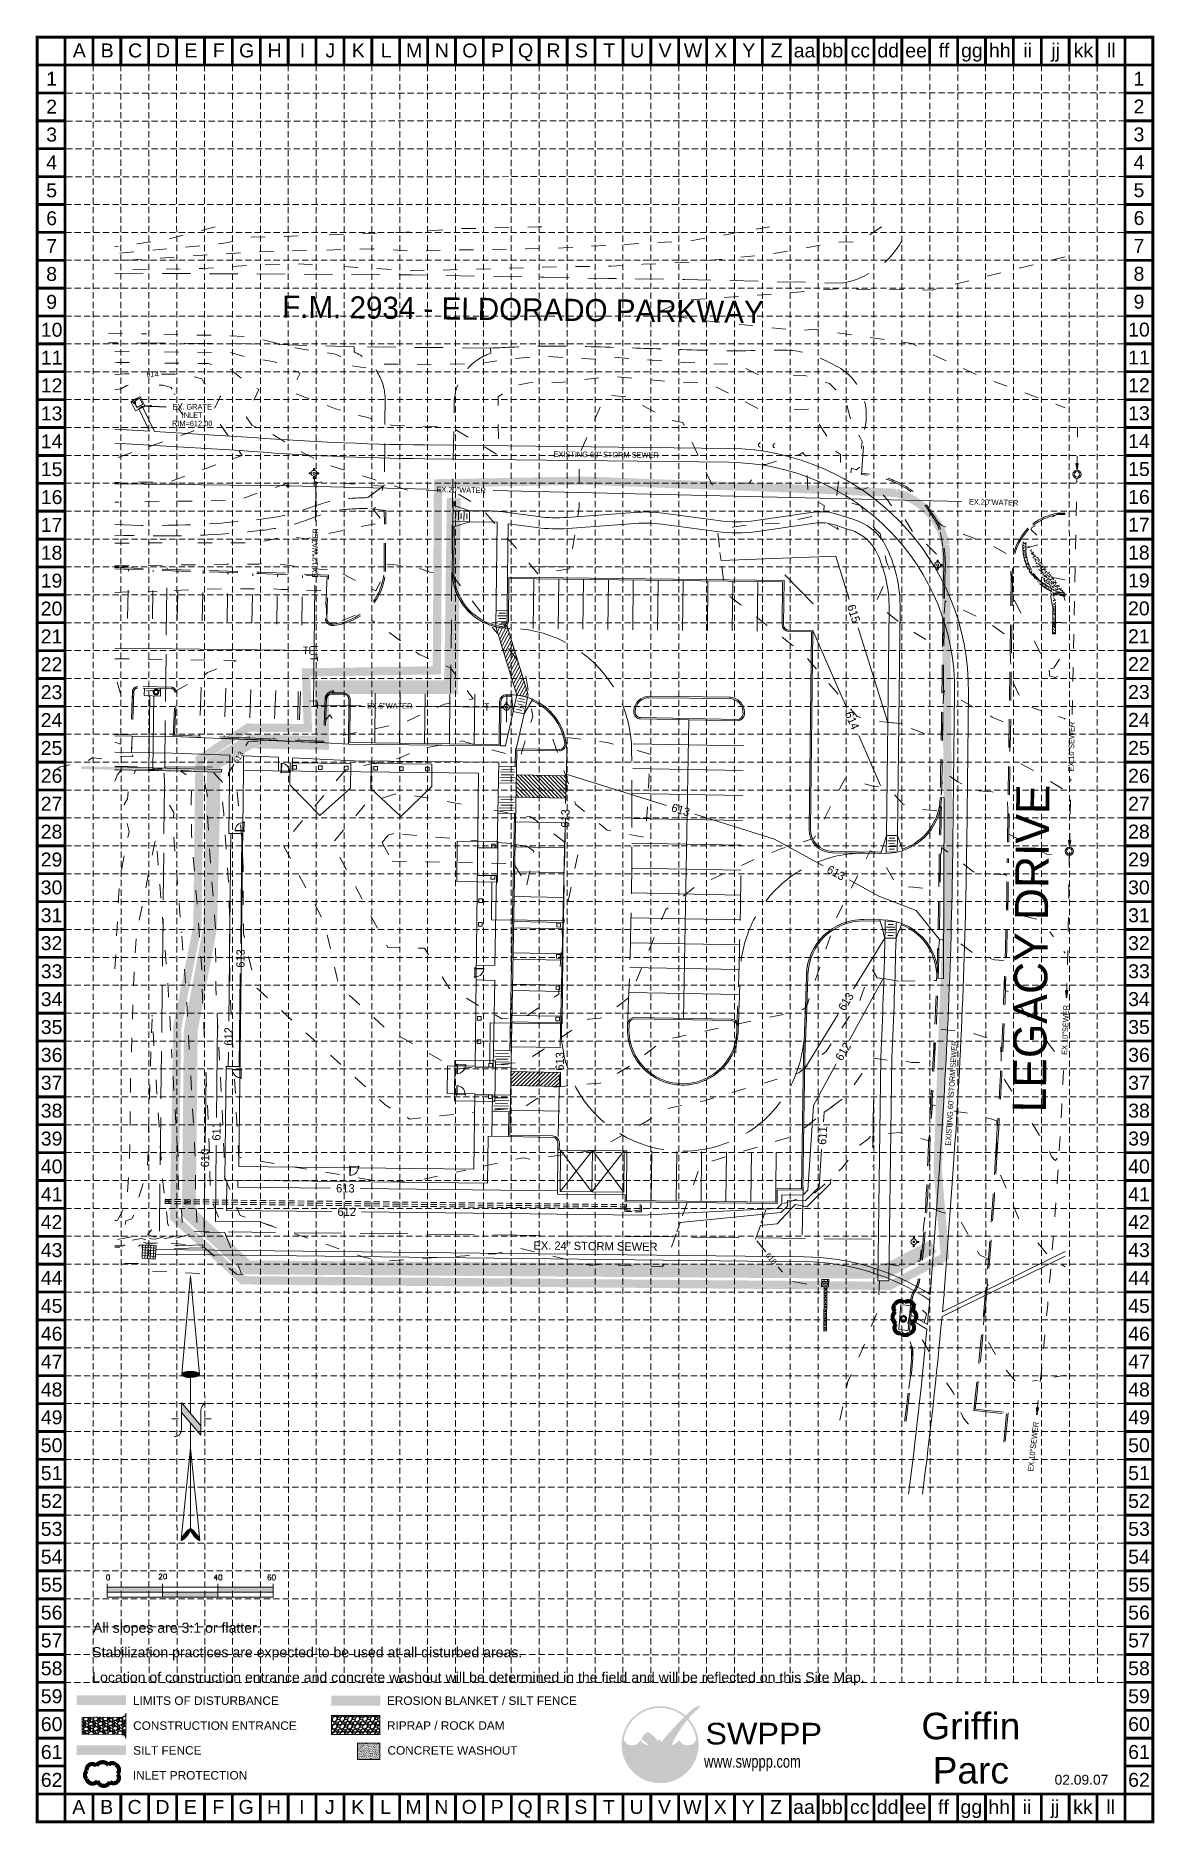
# Model space of a CAD drawing. Header units: feet. Extents: x 1898 to 2302, y -2928 to -2281.
import ezdxf
from ezdxf.enums import TextEntityAlignment as Align

# ---------------------------------------------------------------- set-up
doc = ezdxf.new("R2010")
doc.units = ezdxf.units.FT
doc.header["$MEASUREMENT"] = 0
for name, pattern in [('ACAD_ISO02W100', [15, 12, -3]), ('DGN Style 2', [17.110434, 10.26626, -6.844173]), ('DGN Style 3', [23.954607, 17.110434, -6.844173]), ('DGN Style 5', [11.977304, 5.13313, -6.844173]), ('HIDDEN', [1.143, 0.762, -0.381])]:
    doc.linetypes.add(name, pattern=pattern)
doc.layers.get('0').update_dxf_attribs({"lineweight": 0})
for name, color, linetype in [('BASE', 7, 'Continuous'), ('GRID', 254, 'HIDDEN'), ('LEGEND', 7, 'Continuous'), ('LOGO', 7, 'Continuous'), ('NARROW', 7, 'Continuous'), ('SILT FENCE', 200, 'Continuous')]:
    doc.layers.add(name, color=color, linetype=linetype)
for name, color, linetype, lineweight in [('Level 1', 7, 'Continuous', 0), ('Level 17', 7, 'Continuous', 0), ('Level 25', 7, 'Continuous', 0), ('Level 35', 7, 'Continuous', 0), ('Level 36', 7, 'Continuous', 0), ('Level 38', 7, 'Continuous', 0), ('Level 4', 7, 'Continuous', 0), ('Level 41', 7, 'Continuous', 0), ('Level 42', 7, 'Continuous', 0), ('Level 43', 7, 'Continuous', 0), ('Level 5', 7, 'Continuous', 0), ('LIMITS OF DISTURBANCE', 1, 'HIDDEN', 0)]:
    doc.layers.add(name, color=color, linetype=linetype, lineweight=lineweight)
doc.styles.add('L120', font='simplex.shx', dxfattribs={"height": 2.4})
doc.styles.add("L200'", font='ARIAL.TTF', dxfattribs={"height": 0.001969})
doc.styles.add('LOGO1', font='Rockeb.TTF', dxfattribs={"height": 25})
doc.styles.get("Standard").update_dxf_attribs({"font": 'ARIAL.TTF'})
doc.styles.add('Style-ENGINEERING', font='ENGINEERING.shx')
doc.styles.add('Style-ITALICS', font='ITALICS.shx')
doc.dimstyles.get("Standard").update_dxf_attribs({"dimtxt": 5.435334, "dimasz": 6.794168, "dimexe": 2.717667, "dimexo": 2.717667, "dimgap": 2.717667, "dimtad": 1, "dimdec": 4, "dimzin": 1, "dimdsep": 46, "dimtxsty": 'Style-ITALICS', "dimcen": 0, "dimadec": 0, "dimazin": 3, "dimtfac": 1, "dimtdec": 4, "dimtofl": 0, "dimtmove": 0, "dimatfit": 3, "dimfxl": 0, "dimtolj": 1, "dimtzin": 1, "dimarcsym": 0})
pattern_1 = [(396.84639, (0, 0), (-0.02050459, 0.9637085), [0, -0.76, 0, -0.85, 0, -0.8125]), (366.84639, (0, 0), (0.90092747, 1.40088693), [0, -0.41, 0, -0.685, 0, -0.2625]), (686.84639, (-0.615, 0.007), (1.5570019, -0.01493281), [0, -0.25, 0, -0.9, 0, -1.175]), (676.84639, (-0.615, 0.007), (1.5079715, 0.42166316), [0, -0.125, 0, -0.59, 0, -0.675])]

msp = doc.modelspace()

# ---------------------------------------------------------------- texts
at = {"insert": (2235.85, -2887.69), "char_height": 9.6, "width": 56.4643, "attachment_point": 2}
msp.add_mtext('Griffin Parc', dxfattribs=at)
at = {"layer": 'BASE'}
for s, height, p in [('A', 5.04, (1913.39, -2286.29)), ('B', 5.04, (1923.48, -2286.29)), ('C', 5.04, (1933.57, -2286.29)), ('D', 5.04, (1943.65, -2286.29)), ('E', 5.04, (1953.74, -2286.29)), ('F', 5.04, (1963.83, -2286.29)), ('G', 5.04, (1973.92, -2286.29)), ('H', 5.04, (1984.01, -2286.29)), ('I', 5.04, (1994.1, -2286.29)), ('J', 5.04, (2004.19, -2286.29)), ('K', 5.04, (2014.28, -2286.29)), ('L', 5.04, (2024.36, -2286.29)), ('M', 5.04, (2034.45, -2286.29)), ('N', 5.04, (2044.54, -2286.29)), ('O', 5.04, (2054.63, -2286.29)), ('P', 5.04, (2064.72, -2286.29)), ('Q', 5.04, (2074.81, -2286.29)), ('R', 5.04, (2084.9, -2286.29)), ('S', 5.04, (2094.99, -2286.29)), ('T', 5.04, (2105.07, -2286.29)), ('U', 5.04, (2115.16, -2286.29)), ('V', 5.04, (2125.25, -2286.29)), ('W', 5.04, (2135.34, -2286.29)), ('X', 5.04, (2145.43, -2286.29)), ('Y', 5.04, (2155.52, -2286.29)), ('Z', 5.04, (2165.61, -2286.29)), ('aa', 5.044, (2175.69, -2286.29)), ('bb', 5.044, (2185.78, -2286.29)), ('cc', 5.044, (2195.87, -2286.29)), ('dd', 5.044, (2205.96, -2286.29)), ('ee', 5.044, (2216.05, -2286.29)), ('ff', 5.044, (2226.14, -2286.29)), ('gg', 5.044, (2236.23, -2286.29)), ('hh', 5.044, (2246.32, -2286.29)), ('ii', 5.044, (2256.4, -2286.29)), ('jj', 5.044, (2266.49, -2286.29)), ('kk', 5.044, (2276.58, -2286.29)), ('ll', 5.044, (2286.67, -2286.29)), ('1', 5.04, (1903.36, -2296.5)), ('1', 5.04, (1903.37, -2296.54)), ('1', 5.04, (2296.66, -2296.48)), ('2', 5.04, (1903.37, -2306.63)), ('2', 5.04, (2296.66, -2306.57)), ('3', 5.04, (1903.37, -2316.72)), ('3', 5.04, (2296.66, -2316.66)), ('4', 5.04, (1903.37, -2326.81)), ('4', 5.04, (2296.66, -2326.74)), ('5', 5.04, (1903.37, -2336.9)), ('5', 5.04, (2296.66, -2336.83)), ('6', 5.04, (1903.37, -2346.98)), ('6', 5.04, (2296.66, -2346.92)), ('7', 5.04, (1903.37, -2357.07)), ('7', 5.04, (2296.66, -2357.01)), ('8', 5.04, (1903.37, -2367.16)), ('8', 5.04, (2296.66, -2367.1)), ('9', 5.04, (1903.37, -2377.25)), ('9', 5.04, (2296.66, -2377.19)), ('10', 5.044, (1903.37, -2387.34)), ('10', 5.044, (2296.66, -2387.28)), ('11', 5.044, (1903.37, -2397.43)), ('11', 5.044, (2296.66, -2397.37)), ('12', 5.044, (1903.36, -2407.47)), ('12', 5.044, (2296.65, -2407.41)), ('13', 5.044, (1903.37, -2417.61)), ('13', 5.044, (2296.66, -2417.54)), ('14', 5.044, (1903.37, -2427.69)), ('14', 5.044, (2296.66, -2427.63)), ('15', 5.044, (1903.37, -2437.78)), ('15', 5.044, (2296.66, -2437.72)), ('16', 5.044, (1903.37, -2447.87)), ('16', 5.044, (2296.66, -2447.81)), ('17', 5.044, (1903.34, -2457.93)), ('17', 5.044, (2296.62, -2457.87)), ('18', 5.044, (1903.34, -2468.02)), ('18', 5.044, (2296.62, -2467.96)), ('19', 5.044, (1903.34, -2478.11)), ('19', 5.044, (2296.62, -2478.05)), ('20', 5.044, (1903.34, -2488.2)), ('20', 5.044, (2296.62, -2488.14)), ('21', 5.044, (1903.34, -2498.29)), ('21', 5.044, (2296.62, -2498.23)), ('22', 5.044, (1903.34, -2508.38)), ('22', 5.044, (2296.62, -2508.31)), ('23', 5.044, (1903.34, -2518.46)), ('23', 5.044, (2296.62, -2518.4)), ('24', 5.044, (1903.34, -2528.55)), ('24', 5.044, (2296.62, -2528.49)), ('25', 5.044, (1903.34, -2538.64)), ('25', 5.044, (2296.64, -2538.63)), ('26', 5.044, (1903.34, -2548.73)), ('26', 5.044, (2296.64, -2548.72)), ('27', 5.044, (1903.34, -2558.82)), ('27', 5.044, (2296.64, -2558.81)), ('28', 5.044, (1903.34, -2568.91)), ('28', 5.044, (2296.64, -2568.9)), ('29', 5.044, (1903.34, -2579)), ('29', 5.044, (2296.64, -2578.99)), ('30', 5.044, (1903.34, -2589.09)), ('30', 5.044, (2296.64, -2589.08)), ('31', 5.044, (1903.34, -2599.17)), ('31', 5.044, (2296.64, -2599.16)), ('32', 5.044, (1903.34, -2609.26)), ('32', 5.044, (2296.64, -2609.25)), ('33', 5.044, (1903.37, -2619.42)), ('33', 5.044, (2296.67, -2619.41)), ('34', 5.044, (1903.37, -2629.51)), ('34', 5.044, (2296.67, -2629.5)), ('35', 5.044, (1903.37, -2639.6)), ('35', 5.044, (2296.67, -2639.59)), ('36', 5.044, (1903.37, -2649.69)), ('36', 5.044, (2296.67, -2649.68)), ('37', 5.044, (1903.37, -2659.77)), ('37', 5.044, (2296.67, -2659.77)), ('38', 5.044, (1903.37, -2669.86)), ('38', 5.044, (2296.67, -2669.85)), ('39', 5.044, (1903.37, -2679.95)), ('39', 5.044, (2296.67, -2679.94)), ('40', 5.044, (1903.37, -2690.04)), ('40', 5.044, (2296.67, -2690.03)), ('41', 5.044, (1903.37, -2700.13)), ('41', 5.044, (2296.67, -2700.12)), ('42', 5.044, (1903.36, -2710.18)), ('42', 5.044, (2296.66, -2710.17)), ('43', 5.044, (1903.37, -2720.31)), ('43', 5.044, (2296.67, -2720.3)), ('44', 5.044, (1903.37, -2730.4)), ('44', 5.044, (2296.67, -2730.39)), ('45', 5.044, (1903.37, -2740.48)), ('45', 5.044, (2296.67, -2740.47)), ('46', 5.044, (1903.37, -2750.57)), ('46', 5.044, (2296.67, -2750.56)), ('47', 5.044, (1903.37, -2760.66)), ('47', 5.044, (2296.67, -2760.65)), ('48', 5.044, (1903.37, -2770.75)), ('48', 5.044, (2296.67, -2770.74)), ('49', 5.044, (1903.37, -2780.81)), ('49', 5.044, (2296.67, -2780.81)), ('50', 5.044, (1903.37, -2790.9)), ('50', 5.044, (2296.67, -2790.89)), ('51', 5.044, (1903.37, -2800.99)), ('51', 5.044, (2296.67, -2800.98)), ('52', 5.044, (1903.37, -2811.08)), ('52', 5.044, (2296.67, -2811.07)), ('53', 5.044, (1903.37, -2821.17)), ('53', 5.044, (2296.67, -2821.16)), ('54', 5.044, (1903.37, -2831.26)), ('54', 5.044, (2296.67, -2831.25)), ('55', 5.044, (1903.37, -2841.35)), ('55', 5.044, (2296.67, -2841.34)), ('56', 5.044, (1903.37, -2851.44)), ('56', 5.044, (2296.67, -2851.43)), ('57', 5.044, (1903.37, -2861.52)), ('57', 5.044, (2296.67, -2861.51)), ('58', 5.044, (1903.37, -2871.61)), ('58', 5.044, (2296.67, -2871.6)), ('59', 5.044, (1903.37, -2881.7)), ('59', 5.044, (2296.67, -2881.69)), ('60', 5.044, (1903.37, -2891.79)), ('60', 5.044, (2296.67, -2891.78)), ('61', 5.044, (1903.37, -2901.88)), ('61', 5.044, (2296.67, -2901.87)), ('62', 5.044, (1903.37, -2911.97)), ('62', 5.044, (2296.67, -2911.96)), ('A', 5.04, (1913.19, -2921.76)), ('B', 5.04, (1923.28, -2921.76)), ('C', 5.04, (1933.37, -2921.76)), ('D', 5.04, (1943.46, -2921.76)), ('E', 5.04, (1953.54, -2921.76)), ('F', 5.04, (1963.63, -2921.76)), ('G', 5.04, (1973.72, -2921.76)), ('H', 5.04, (1983.81, -2921.76)), ('I', 5.04, (1993.9, -2921.76)), ('J', 5.04, (2003.99, -2921.76)), ('K', 5.04, (2014.08, -2921.76)), ('L', 5.04, (2024.17, -2921.76)), ('M', 5.04, (2034.25, -2921.76)), ('N', 5.04, (2044.34, -2921.76)), ('O', 5.04, (2054.43, -2921.76)), ('P', 5.04, (2064.52, -2921.76)), ('Q', 5.04, (2074.61, -2921.76)), ('R', 5.04, (2084.7, -2921.76)), ('S', 5.04, (2094.79, -2921.76)), ('T', 5.04, (2104.88, -2921.76)), ('U', 5.04, (2114.96, -2921.76)), ('V', 5.04, (2125.05, -2921.76)), ('W', 5.04, (2135.14, -2921.76)), ('X', 5.04, (2145.23, -2921.76)), ('Y', 5.04, (2155.32, -2921.76)), ('Z', 5.04, (2165.41, -2921.76)), ('aa', 5.044, (2175.5, -2921.76)), ('bb', 5.044, (2185.59, -2921.76)), ('cc', 5.044, (2195.67, -2921.76)), ('dd', 5.044, (2205.76, -2921.76)), ('ee', 5.044, (2215.85, -2921.76)), ('ff', 5.044, (2225.94, -2921.76)), ('gg', 5.044, (2236.03, -2921.76)), ('hh', 5.044, (2246.12, -2921.76)), ('ii', 5.044, (2256.21, -2921.76)), ('jj', 5.044, (2266.3, -2921.76)), ('kk', 5.044, (2276.38, -2921.76)), ('ll', 5.044, (2286.47, -2921.76))]:
    msp.add_text(s, height=height, dxfattribs=at).set_placement(p, align=Align.MIDDLE_CENTER)
at = {"layer": 'BASE', "color": 7, "style": "L200'"}
for s, p in [('All slopes are 3:1 or flatter.', (1918.35, -2858.75)), ('Stabilization practices are expected to be used at all disturbed areas.', (1918.03, -2867.6)), ('Location of construction entrance and concrete washout will be determined in the field and will be reflected on this Site Map.', (1918.04, -2876.7))]:
    msp.add_text(s, height=3.6499, dxfattribs=at).set_placement(p)
at = {"layer": 'BASE'}
msp.add_text('02.09.07', height=3.576, dxfattribs=at).set_placement((2275.87, -2913.71), align=Align.CENTER)
at = {"layer": 'LEGEND', "style": "L200'"}
for s, height, p in [('LIMITS OF DISTURBANCE', 3.0624, (1932.78, -2884.85)), ('EROSION BLANKET / SILT FENCE', 3.0624, (2024.65, -2884.86)), ('RIPRAP / ROCK DAM', 3.0624, (2024.66, -2893.83)), ('CONSTRUCTION ENTRANCE', 3.0624, (1932.85, -2893.86)), ('SILT FENCE', 3.062, (1932.87, -2902.85)), ('CONCRETE WASHOUT', 3.0624, (2024.84, -2902.85)), ('INLET PROTECTION', 3.0624, (1932.77, -2911.84))]:
    msp.add_text(s, height=height, dxfattribs=at).set_placement(p)
at = {"layer": 'Level 1', "color": 43, "linetype": 'DGN Style 5', "lineweight": 0, "char_height": 2, "width": 510, "line_spacing_factor": 0.9, "style": 'Style-ENGINEERING'}
for s, insert, attachment_point, rotation in [('614', (1939.89, -2403.36), 5, 359.34345), ('613', (1970.94, -2542.03), 5, 57.8503), ('610', (2162.27, -2721.61), 4, 308.90224)]:
    msp.add_mtext(s, dxfattribs=dict(at, insert=insert, attachment_point=attachment_point, rotation=rotation))
at = {"layer": 'Level 36', "color": 7, "linetype": 'Continuous', "lineweight": 0, "insert": (2073.84, -2380), "char_height": 8, "width": 2040, "attachment_point": 5, "rotation": 359.34639, "line_spacing_factor": 0.9, "style": 'Style-ENGINEERING'}
msp.add_mtext('F.M. 2934 - ELDORADO PARKWAY', dxfattribs=at)
at = {"layer": 'Level 36', "color": 7, "linetype": 'Continuous', "lineweight": 0, "insert": (2257.73, -2611.17), "char_height": 12, "attachment_point": 5, "rotation": 89.34639, "line_spacing_factor": 0.9, "style": 'Style-ENGINEERING'}
msp.add_mtext('LEGACY DRIVE', dxfattribs=at)
at = {"layer": 'Level 4', "color": 43, "linetype": 'Continuous', "lineweight": 0, "style": 'Style-ENGINEERING'}
for s, rotation, p in [('615', 287.35901, (2193.49, -2490.02)), ('613', 342.65448, (2130.89, -2561.03)), ('613', 88.70245, (2089.15, -2564.14)), ('613', 331.33231, (2187.11, -2583.81)), ('613', 89.34639, (1971.68, -2614.8)), ('613', 58.3837, (2190.64, -2630.39)), ('612', 89.34639, (1967.35, -2643.01)), ('613', 88.70245, (2087.16, -2652.05)), ('612', 58.80443, (2189.64, -2648.47)), ('611', 89.34639, (1962.97, -2677.33)), ('611', 86.35192, (2182.21, -2678.85)), ('610', 89.34639, (1958.86, -2686.98)), ('613', 359.34639, (2009.62, -2697.95)), ('612', 359.34639, (2010.12, -2706.46))]:
    msp.add_text(s, height=3, rotation=rotation, dxfattribs=at).set_placement(p, align=Align.MIDDLE_CENTER)
msp.add_text('614', height=3, rotation=293.61312, dxfattribs=at).set_placement((2191.57, -2525.62), align=Align.MIDDLE_LEFT)
at = {"layer": 'Level 41', "color": 7, "linetype": 'Continuous', "lineweight": 0, "style": 'Style-ENGINEERING'}
for s, rotation, p in [('EX.20"WATER', 358.66777, (2051.49, -2445.28)), ('EX.20"WATER', 358.66777, (2244.1, -2449.75)), ('EX.12"WATER', 89.34639, (1998.67, -2468.12)), ('EX.6"WATER', 359.34641, (2025.66, -2523.41)), ('EX.10"SEWER', 88.82816, (2272.25, -2538.19)), ('EX.10"SEWER', 87.76909, (2270, -2640.64)), ('EX.10"SEWER', 83.43333, (2258.4, -2791.41))]:
    msp.add_text(s, height=2, rotation=rotation, dxfattribs=at).set_placement(p, align=Align.MIDDLE_CENTER)
at = {"layer": 'Level 42', "color": 5, "linetype": 'Continuous', "lineweight": 0, "style": 'Style-ENGINEERING'}
for rotation, p in [(359.5, (2103.93, -2432.5)), (86.5, (2228.79, -2663.5))]:
    msp.add_text('EXISTING 60" STORM SEWER', height=2, rotation=rotation, dxfattribs=at).set_placement(p, align=Align.MIDDLE_CENTER)
msp.add_text('EX. 24" STORM SEWER', height=3, rotation=359.34639, dxfattribs=at).set_placement((2100.07, -2720.36), align=Align.CENTER)
at = {"layer": 'Level 42', "color": 5, "linetype": 'Continuous', "lineweight": 0, "insert": (1954.21, -2418.24), "char_height": 2, "width": 510, "attachment_point": 5, "line_spacing_factor": 0.9, "style": 'Style-ENGINEERING'}
msp.add_mtext('EX. GRATE\\PINLET\\PRIM=612.00', dxfattribs=at)

# ---------------------------------------------------------------- blocks, each defined once
blk = doc.blocks.new('FH')
at = {"color": 0, "linetype": 'ByBlock', "lineweight": -2}
for p, q in [((-0.6, 3.1), (-0.5, 5.4)), ((0.7, 5.4), (-0.5, 5.4)), ((0.7, 3.1), (0.7, 5.4)), ((5.4, 0.5), (3.1, 0.6)), ((5.4, 0.5), (5.4, -0.7)), ((-0.7, -5.4), (-0.7, -3.1)), ((-0.7, -5.4), (0.5, -5.4)), ((0.5, -5.4), (0.6, -3.1)), ((5.4, -0.7), (3.1, -0.7))]:
    blk.add_line(p, q, dxfattribs=at)
for radius in [3.2, 1.13, 0.401]:
    blk.add_circle((0, 0), radius, dxfattribs=at)
blk = doc.blocks.new('Opening-Door_Single')
at = {"color": 0, "linetype": 'ByBlock', "lineweight": -2}
blk.add_line((0.508, -0.60325), (9.652, -0.60325), dxfattribs=at)
at = {"color": 0, "linetype": 'ByBlock', "lineweight": -2, "flags": 128}
for points in [[(0.508, 0), (0, 0), (0, -1.2065), (0.508, -1.2065)], [(10.16, 0), (9.652, 0), (9.652, -1.2065), (10.16, -1.2065)], [(1.016, -1.2065), (0.508, -1.2065), (0.508, -10.3505), (1.016, -10.3505)]]:
    blk.add_lwpolyline(points, close=True, dxfattribs=at)
at = {"color": 0, "linetype": 'ByBlock', "lineweight": -2}
blk.add_arc((0.508, -1.2065), 9.144, 270, 360, dxfattribs=at)
blk = doc.blocks.new('ARROW')
at = {"layer": 'Level 41', "color": 30, "linetype": 'Continuous', "lineweight": 13}
for points in [[(0, 0), (-0.125, 0.021), (-0.125, -0.021), (0, 0)], [(-0.023, 0), (-0.117, 0.016), (-0.117, -0.016), (-0.023, 0)], [(-0.04, 0), (-0.111, 0.012), (-0.111, -0.012), (-0.04, 0)]]:
    blk.add_lwpolyline(points, dxfattribs=at)
blk = doc.blocks.new('washout')
at = {"layer": 'BASE'}
h = blk.add_hatch(dxfattribs=at)
h.set_pattern_fill('AR-SAND', color=30, scale=1.29438, style=0)
h.set_pattern_definition([(37.5, (1095.3101, -97.0785), (-0.0815373, 2.494042), [0, -1.9674576, 0, -2.200446, 0, -2.1033675]), (7.5, (1095.31, -97.0785), (2.290764, 3.652929), [0, -1.0613916, 0, -1.7733006, 0, -0.6795495]), (327.5, (1093.718, -97.0785), (4.030883, 0.007325), [0, -0.64719, 0, -2.329884, 0, -3.041793]), (317.5, (1093.718, -97.0785), (3.89107, 1.136046), [0, -0.323595, 0, -1.5273684, 0, -1.747413])])
h.paths.add_polyline_path([(44.3, 0), (44.3, 32.4), (0, 32.4), (0, 0)])
at = {"layer": 'BASE', "color": 30, "linetype": 'ACAD_ISO02W100', "const_width": 1.62}
blk.add_lwpolyline([(0, 0), (44.3, 0), (44.3, 32.4), (0, 32.4)], close=True, dxfattribs=at)
blk = doc.blocks.new('A$C56322F26')
at = {"layer": 'NARROW', "lineweight": 0}
for p, q in [((6.79, 95.71), (3.57, 60.11)), ((6.79, 95.71), (9.98, 60.07)), ((6.72, 61.19), (6.72, 61.2)), ((6.72, 45.98), (6.72, 61.19)), ((3.46, 49.86), (10.49, 41.49)), ((3.46, 49.86), (3.46, 40)), ((10.49, 38.08), (3.46, 46.24)), ((10.51, 38.05), (10.51, 47.16)), ((0, 44.02), (2.33, 44.02)), ((6.72, 4.14), (6.72, 42.46)), ((11.67, 44.02), (14.17, 44.02)), ((3.38, 0.35), (6.78, 33.48)), ((6.8, 33.39), (10.15, 0.14)), ((6.71, 3.65), (6.75, 3.76)), ((6.75, 3.76), (6.77, 3.64))]:
    blk.add_line(p, q, dxfattribs=at)
blk.add_lwpolyline([(3.56, 60.07), (3.72, 59.71, 0.091577), (4.5, 59.27, 0.048306), (5.59, 59), (6.78, 58.94), (8.1, 59.03, 0.048306), (9.06, 59.27, 0.091577), (9.84, 59.71), (10, 60.07), (9.84, 60.42, 0.091577), (9.06, 60.86, 0.048306), (8.1, 61.1), (6.78, 61.2), (5.46, 61.1, 0.048306), (4.5, 60.86, 0.091577), (3.72, 60.42)], format="xyb", close=True, dxfattribs=at)
for points in [[(6.74, 4.14), (6.55, 4.16, 0.066818), (5.93, 3.79, 0.03073), (5.35, 3.26), (4.63, 2.44), (3.98, 1.56, 0.03073), (3.58, 0.88, 0.066818), (3.34, 0.2), (3.4, 0.02)], [(3.4, 0.02), (3.58, 0, 0.066818), (4.2, 0.37, 0.03073), (4.87, 0.99), (5.51, 1.72), (6.16, 2.6, 0.03073), (6.56, 3.28, 0.036692), (6.71, 3.65)], [(6.74, 4.14), (6.93, 4.16, -0.066818), (7.54, 3.79, -0.03073), (8.13, 3.26), (8.85, 2.44), (9.5, 1.56, -0.03073), (9.9, 0.88, -0.066818), (10.14, 0.2), (10.08, 0.02)], [(10.08, 0.02), (9.89, 0, -0.066818), (9.28, 0.37, -0.03073), (8.6, 0.99), (7.97, 1.72), (7.32, 2.6, -0.03073), (6.92, 3.28, -0.036692), (6.76, 3.65)]]:
    blk.add_lwpolyline(points, format="xyb", dxfattribs=at)
for centre, start, end in [((12.95, 47.16), 88.8769, 180), ((1.02, 40), 268.8769, 0)]:
    blk.add_arc(centre, 2.44, start, end, dxfattribs=at)
for points in [[(3.58, 60.07), (3.72, 60.42), (3.72, 59.73), (4.49, 60.86)], [(3.72, 59.73), (4.49, 60.86), (4.5, 59.26), (5.4, 61.09)], [(4.5, 59.26), (5.4, 61.09), (5.58, 59.01), (6.72, 61.17)], [(5.58, 59.01), (6.72, 61.17), (6.72, 58.95), (8.1, 61.1)], [(6.72, 58.95), (8.1, 61.1), (7.99, 59.02), (9.05, 60.88)], [(7.99, 59.02), (9.05, 60.88), (9.08, 59.26), (9.84, 60.42)], [(9.08, 59.26), (9.84, 60.42), (9.84, 59.71), (9.98, 60.08)], [(3.46, 46.23), (10.55, 38.09), (3.5, 49.89), (10.55, 41.5)], [(3.34, 0.21), (3.39, 0.02), (3.4, 0.43), (3.59, 0.01)], [(3.4, 0.43), (3.59, 0.01), (3.52, 0.75), (3.94, 0.2)], [(3.52, 0.75), (3.94, 0.2), (3.72, 1.12), (4.21, 0.38)], [(3.72, 1.12), (4.21, 0.38), (3.93, 1.49), (4.63, 0.77)], [(3.93, 1.49), (4.63, 0.77), (4.16, 1.81), (5.18, 1.36)], [(4.17, 1.81), (5.19, 1.36), (4.51, 2.29), (5.56, 1.79)], [(4.51, 2.29), (5.56, 1.79), (5.02, 2.89), (5.93, 2.29)], [(4.68, 0.82), (4.9, 1.02), (5.18, 1.35)], [(5.02, 2.89), (5.93, 2.29), (5.4, 3.31), (6.24, 2.74)], [(5.4, 3.31), (6.24, 2.74), (5.74, 3.62), (6.47, 3.13)], [(5.74, 3.62), (6.47, 3.13), (6.03, 3.85), (6.63, 3.43)], [(6.03, 3.85), (6.63, 3.43), (6.27, 4.03), (6.71, 3.65)], [(6.27, 4.03), (6.71, 3.65), (6.48, 4.14), (6.75, 3.76)], [(6.48, 4.14), (6.75, 3.76), (6.57, 4.17), (6.76, 3.77)], [(6.57, 4.17), (6.76, 3.77), (6.73, 4.15), (6.77, 3.77)], [(6.73, 4.15), (6.77, 3.77), (6.92, 4.16), (6.77, 3.76)], [(6.92, 4.16), (6.77, 3.76), (7.13, 4.07), (6.77, 3.64)], [(7.13, 4.07), (6.77, 3.64), (7.41, 3.91), (6.89, 3.37)], [(7.41, 3.91), (6.89, 3.37), (7.59, 3.78), (7, 3.16)], [(7.59, 3.78), (7, 3.16), (7.85, 3.53), (7.2, 2.8)], [(7.85, 3.53), (7.2, 2.8), (8.16, 3.23), (7.44, 2.45)], [(8.16, 3.23), (7.44, 2.45), (8.5, 2.86), (7.69, 2.11)], [(8.5, 2.86), (7.69, 2.11), (8.86, 2.45), (8.09, 1.6)], [(8.86, 2.45), (8.09, 1.6), (9.06, 2.16), (8.38, 1.26)], [(8.38, 1.26), (9.05, 2.17), (8.62, 0.97), (9.42, 1.67)], [(8.62, 0.97), (9.42, 1.67), (8.92, 0.69), (9.7, 1.24)], [(8.92, 0.69), (9.7, 1.24), (9.26, 0.39), (9.91, 0.89)], [(9.26, 0.39), (9.91, 0.89), (9.55, 0.19), (10.04, 0.57)], [(9.55, 0.19), (10.04, 0.57), (9.89, 0), (10.14, 0.19)], [(9.89, 0), (10.14, 0.19), (10.08, 0.03)]]:
    blk.add_solid(points, dxfattribs=at)
blk = doc.blocks.new('A$C2F1E10A7')
h = blk.add_hatch(color=7)
h.paths.add_polyline_path([(20.53, 1.8), (20.53, 3.6), (0.53, 3.6), (0.53, 1.8)])
h.paths.add_polyline_path([(20.53, 1.8), (20.53, 0), (40.53, 0), (40.53, 1.8)])
h.paths.add_polyline_path([(40.53, 3.6), (40.53, 1.8), (60.53, 1.8), (60.53, 3.6)])
at = {"color": 7}
for p, q in [((0.53, 3.6), (0.53, 4.8)), ((0.53, 3.6), (20.53, 3.6)), ((0.53, 3.6), (0.53, 0)), ((0.53, 1.8), (60.53, 1.8)), ((20.53, 3.6), (20.53, 4.8)), ((20.53, 3.6), (60.53, 3.6)), ((20.53, 3.6), (20.53, 0)), ((40.53, 3.6), (40.53, 4.8)), ((40.53, 3.6), (40.53, 0)), ((60.53, 3.6), (60.53, 4.8)), ((60.53, 3.6), (60.53, 0)), ((0.53, 0), (20.53, 0)), ((20.53, 0), (60.53, 0))]:
    blk.add_line(p, q, dxfattribs=at)
at = {"color": 7, "style": 'L120'}
for s, p in [('0', (0, 6.23)), ('20', (18.96, 6.53)), ('40', (38.97, 6.23)), ('60', (58.33, 6.23))]:
    blk.add_text(s, height=1.92, dxfattribs=at).set_placement(p)
blk = doc.blocks.new('new logo')
at = {"layer": 'LOGO'}
h = blk.add_hatch(color=170, dxfattribs=at)
h.paths.add_polyline_path([(67.4, 44.1), (66.8, 44.7), (66.3, 45.2), (66, 45.8), (65.5, 46.4), (65.1, 47.2), (64.7, 47.9), (64.4, 48.5), (64.2, 49), (63.9, 49.6), (63.7, 50.1), (63.3, 51), (62.9, 52), (62.6, 52.8), (62.4, 53.3), (62.2, 53.7), (62.1, 54.2), (61.9, 54.7), (61.7, 55.2), (61.5, 55.7), (61.3, 56.3), (61, 56.8), (60.8, 57.4), (60.5, 57.9), (60.2, 58.5), (60, 59.1), (59.7, 59.6), (59.3, 60.2), (59, 60.8), (58.7, 61.3), (58.3, 61.9), (58, 62.4), (57.6, 62.9), (57.3, 63.4), (56.9, 63.9), (56.6, 64.3), (56.3, 64.7), (55.9, 65.1), (55.6, 65.5), (55.2, 65.9), (54.9, 66.2), (54, 66.2), (52.9, 66.3), (52, 66.5), (51.5, 66.6), (50.9, 66.8), (50.3, 67), (49.4, 67.4), (48.3, 67.9), (47.3, 68.6), (46.5, 69.3), (45.7, 70), (45, 70.8), (44.4, 71.5), (44, 72.2), (43.6, 72.7), (43.4, 72.9), (43.2, 73.2), (43.1, 73.4), (43, 73.5), (42.8, 73.7), (42.7, 73.7), (42.7, 73.8), (42.6, 73.8), (42.5, 73.7), (42.5, 73.6), (42.4, 73.5), (42.4, 73.4), (42.3, 73.2), (42.2, 72.8), (42, 72.1), (41.7, 71.5), (41.4, 70.9), (41, 70.3), (40.5, 69.8), (40, 69.2), (39.4, 68.7), (38.8, 68.2), (38.1, 67.7), (37.3, 67.3), (36.5, 66.9), (35.7, 66.6), (34.9, 66.3), (34, 66.1), (33, 66), (31.9, 65.9), (30.8, 65.9), (29.6, 65.9), (28.6, 66), (27.6, 66.1), (26.7, 66.4), (25.8, 66.7), (25, 67.1), (24.1, 67.6), (23.2, 68.2), (22.4, 68.9), (21.8, 69.5), (21.4, 69.9), (21, 70.4), (20.6, 70.9), (20.2, 71.5), (19.9, 72.1), (19.5, 72.9), (19.2, 73.8), (18.9, 74.8, -0.595729), (106.3, 106.8), (107, 107.5), (107.5, 108), (108.1, 108.6, 37.93689), (112.3, 104.5), (112.1, 104.2), (111.6, 103.7), (111.1, 103.1), (110.6, 102.5, -0.146449), (123.6, 75), (123.3, 74.5), (123.1, 74), (122.9, 73.5), (122.8, 73.1), (122.5, 72.4), (122.2, 71.7), (121.9, 71.1), (121.5, 70.5), (121.1, 70), (120.7, 69.5), (120.2, 69), (119.6, 68.6), (119, 68.1), (118.4, 67.7), (117.8, 67.4), (117.1, 67), (116.5, 66.7), (115.8, 66.5), (115, 66.3), (114.3, 66.1), (113.5, 66), (112.7, 65.9), (111.9, 65.8), (111.1, 65.8), (110.3, 65.8), (109.4, 65.9), (108.6, 66), (107.7, 66.2), (106.8, 66.4), (105.9, 66.7), (105.1, 67.1), (104.3, 67.5), (103.5, 68), (102.8, 68.6), (102.1, 69.3), (101.4, 70), (100.8, 70.7), (100.2, 71.4), (99.8, 72), (99.5, 72.5), (99.4, 72.8), (99.3, 73), (99.1, 73.2), (99, 73.4), (98.9, 73.5), (98.8, 73.6), (98.7, 73.6), (98.6, 73.6), (98.5, 73.5), (98.4, 73.4), (98.4, 73.3), (98.3, 73.2), (98.2, 73), (98.1, 72.8), (97.8, 72.4), (97.4, 71.8), (96.9, 71.1), (96.4, 70.5), (95.9, 70.1), (95.4, 69.6), (94.8, 69.1), (94.2, 68.6), (93.5, 68.2), (92.8, 67.7), (91.9, 67.3), (91, 66.9), (90.1, 66.6), (89.4, 66.4), (88.6, 66.2), (87.8, 66.1), (87.6, 65.6), (87.4, 65.1), (87.1, 64.4), (86.9, 63.8), (86.6, 63), (86.3, 62.2), (85.9, 61.3), (85.6, 60.4), (85.3, 59.5), (84.9, 58.6), (84.6, 57.7), (84.2, 56.7), (83.9, 55.8), (83.5, 54.9), (83.2, 54), (82.9, 53.2), (82.6, 52.4), (82.3, 51.6), (82.1, 51), (81.9, 50.3), (81.6, 49.8), (81.3, 48.9), (80.9, 48.1), (80.5, 47.3), (80.1, 46.6), (79.6, 45.9), (79.1, 45.4), (78.6, 44.8), (78.1, 44.3), (77.6, 43.9), (77, 43.5), (76.5, 43.1), (75.9, 42.8), (75.3, 42.6), (74.6, 42.3), (73.7, 42.1), (73, 41.9), (72.2, 41.9), (71.6, 42), (70.9, 42.2), (70.1, 42.5), (69.4, 42.8), (68.7, 43.1), (68, 43.5)])
h.paths.add_polyline_path([(71.8, 72), (70.7, 73.9), (70.1, 75.2), (69.7, 74.3), (68.7, 72.6), (67.9, 71.7), (67.9, 71.5), (68.1, 71.2), (68.3, 71), (68.4, 70.8), (68.5, 70.6), (68.7, 70.4), (68.8, 70.2), (68.9, 70.1), (69, 70), (69.1, 69.8), (69.3, 69.7), (69.4, 69.7), (69.5, 69.6), (69.6, 69.5), (69.7, 69.5), (69.8, 69.4), (69.9, 69.4), (70.1, 69.3), (70.2, 69.3), (70.3, 69.2), (70.4, 69.2), (70.5, 69.2), (70.6, 69.2), (70.8, 69.2), (70.9, 69.2), (71, 69.2), (71.1, 69.2), (71.2, 69.2), (71.3, 69.2), (71.4, 69.2), (71.5, 69.2), (71.6, 69.2), (71.7, 69.3), (71.8, 69.3), (71.9, 69.3), (72, 69.4), (72.1, 69.5), (72.2, 69.5), (72.3, 69.6), (72.5, 69.6), (72.6, 69.7), (72.7, 69.8), (72.8, 69.9), (72.9, 70), (73, 70.1), (73.1, 70.2), (73.2, 70.3), (73.3, 70.4), (72.5, 71.1)], flags=17)
blk.add_hatch(color=240, dxfattribs=at).paths.add_polyline_path([(117.7, 117.3), (118.9, 118.2), (119.8, 118.9), (120.6, 119.5), (121.3, 119.9), (121.9, 120.3), (122.4, 120.6), (122.8, 120.9), (123.1, 121.1), (123.4, 121.3), (123.7, 121.4), (124, 121.6), (124.2, 121.7), (124.4, 121.8), (124.6, 121.9), (124.8, 121.9), (125, 122), (125.2, 122.1), (125.4, 122.2), (125.6, 122.2), (125.8, 122.3), (125.9, 122.4), (126.1, 122.4), (126.3, 122.5), (126.4, 122.5), (126.6, 122.6), (126.7, 122.6), (126.8, 122.7), (126.9, 122.7), (127.1, 122.7), (127.2, 122.8), (127.3, 122.8), (127.4, 122.8), (127.5, 122.8), (127.6, 122.8), (127.7, 122.8), (127.8, 122.8), (127.9, 122.8), (128, 122.8), (128.1, 122.8), (128.1, 122.8), (128.2, 122.8), (128.3, 122.8), (128.4, 122.8), (128.4, 122.7), (128.5, 122.7), (128.5, 122.7), (128.6, 122.7), (128.6, 122.6), (128.7, 122.6), (128.7, 122.6), (128.7, 122.5), (128.7, 122.5), (128.8, 122.4), (128.8, 122.4), (128.8, 122.3), (128.8, 122.3), (128.8, 122.2), (128.8, 122.1), (128.8, 122.1), (128.8, 122), (128.8, 121.9), (128.8, 121.8), (128.8, 121.8), (128.8, 121.7), (128.8, 121.6), (128.7, 121.5), (128.7, 121.4), (128.7, 121.3), (128.6, 121.3), (128.6, 121.2), (128.5, 121.1), (128.4, 121), (128.4, 120.8), (128.3, 120.7), (128.2, 120.6), (128.1, 120.4), (128, 120.3), (127.8, 120.1), (127.7, 120), (127.6, 119.8), (127.4, 119.6), (127.3, 119.4), (127.1, 119.2), (126.8, 119), (126.6, 118.8), (126.3, 118.5), (125.9, 118.2), (125.5, 117.9), (125.1, 117.5), (124.6, 117), (124, 116.6), (123.5, 116.1), (122.9, 115.6), (122.3, 115.1), (121.7, 114.5), (121.1, 114), (120.6, 113.5), (120, 113), (119.5, 112.5), (119, 112), (118.5, 111.5), (118, 111), (117.5, 110.5), (117, 109.9), (116.5, 109.4), (116, 108.8), (115.5, 108.3), (115, 107.7), (114.5, 107.1), (114, 106.6), (113.5, 106), (113, 105.4), (112.5, 104.8), (112.1, 104.2), (111.6, 103.7), (111.1, 103.1), (110.6, 102.4), (110.1, 101.8), (109.6, 101.1), (109, 100.4), (108.5, 99.7), (107.9, 98.9), (107.3, 98.1), (106.7, 97.3), (106, 96.4), (105.4, 95.6), (104.8, 94.7), (104.2, 93.9), (103.6, 93.1), (103.1, 92.3), (102.5, 91.5), (102, 90.6), (101.4, 89.8), (100.9, 89), (100.3, 88.2), (99.8, 87.3), (99.2, 86.5), (98.6, 85.6), (98.1, 84.7), (97.5, 83.8), (96.9, 82.9), (96.4, 82), (95.9, 81.1), (95.4, 80.3), (94.9, 79.5), (94.5, 78.7), (94, 78), (93.6, 77.2), (93.2, 76.5), (92.8, 75.8), (92.4, 75), (92, 74.3), (91.6, 73.5), (91.2, 72.8), (90.8, 72), (90.4, 71.3), (90, 70.6), (89.6, 69.9), (89.3, 69.3), (89, 68.7), (88.8, 68.2), (88.5, 67.7), (88.3, 67.3), (88.1, 66.9), (88, 66.5), (87.8, 66.1), (87.6, 65.6), (87.4, 65.1), (87.1, 64.4), (86.9, 63.8), (86.6, 63), (86.3, 62.2), (85.9, 61.3), (85.6, 60.4), (85.3, 59.5), (84.9, 58.6), (84.6, 57.7), (84.2, 56.7), (83.9, 55.8), (83.5, 54.9), (83.2, 54), (82.9, 53.2), (82.6, 52.4), (82.3, 51.6), (82.1, 51), (81.9, 50.3), (81.6, 49.8), (81.4, 49.2), (81.2, 48.7), (81, 48.3), (80.8, 47.9), (80.6, 47.5), (80.4, 47.1), (80.2, 46.7), (80, 46.4), (79.7, 46.1), (79.5, 45.8), (79.2, 45.5), (79, 45.2), (78.7, 44.9), (78.5, 44.7), (78.2, 44.4), (78, 44.2), (77.7, 44), (77.4, 43.8), (77.2, 43.6), (76.9, 43.4), (76.6, 43.2), (76.3, 43), (76, 42.9), (75.7, 42.7), (75.5, 42.6), (75.2, 42.5), (74.9, 42.4), (74.6, 42.3), (74.3, 42.2), (74, 42.1), (73.8, 42.1), (73.5, 42), (73.2, 42), (73, 41.9), (72.7, 41.9), (72.5, 41.9), (72.2, 41.9), (72, 42), (71.8, 42), (71.5, 42.1), (71.3, 42.1), (71.1, 42.2), (70.8, 42.2), (70.6, 42.3), (70.4, 42.4), (70.1, 42.5), (69.9, 42.6), (69.6, 42.7), (69.4, 42.8), (69.2, 42.9), (68.9, 43), (68.7, 43.1), (68.5, 43.2), (68.2, 43.4), (68, 43.6), (67.8, 43.7), (67.6, 43.9), (67.4, 44.1), (67.2, 44.3), (67, 44.5), (66.8, 44.7), (66.6, 44.9), (66.5, 45.1), (66.3, 45.4), (66.1, 45.6), (65.9, 45.9), (65.7, 46.2), (65.4, 46.6), (65.2, 47), (65, 47.4), (64.7, 47.9), (64.4, 48.5), (64.2, 49), (63.9, 49.6), (63.7, 50.1), (63.4, 50.7), (63.2, 51.3), (63, 51.8), (62.8, 52.3), (62.6, 52.8), (62.4, 53.3), (62.2, 53.7), (62.1, 54.2), (61.9, 54.7), (61.7, 55.2), (61.5, 55.7), (61.3, 56.3), (61, 56.8), (60.8, 57.4), (60.5, 57.9), (60.2, 58.5), (60, 59.1), (59.7, 59.6), (59.3, 60.2), (59, 60.8), (58.7, 61.3), (58.3, 61.9), (58, 62.4), (57.6, 62.9), (57.3, 63.4), (56.9, 63.9), (56.6, 64.3), (56.3, 64.7), (55.9, 65.1), (55.6, 65.5), (55.2, 65.9), (54.9, 66.3), (54.5, 66.6), (54.1, 67), (53.7, 67.4), (53.3, 67.8), (52.8, 68.1), (52.4, 68.5), (51.9, 68.9), (51.4, 69.3), (50.9, 69.7), (50.5, 70), (50, 70.4), (49.5, 70.8), (49.1, 71.1), (48.7, 71.5), (48.2, 71.8), (47.8, 72.1), (47.5, 72.4), (47.1, 72.7), (46.8, 72.9), (46.6, 73.1), (46.3, 73.3), (46.1, 73.5), (45.9, 73.6), (45.7, 73.8), (45.6, 73.9), (45.5, 74), (45.3, 74.2), (45.2, 74.3), (45.1, 74.4), (45, 74.6), (45, 74.7), (44.9, 74.8), (44.8, 75), (44.8, 75.1), (44.8, 75.2), (44.7, 75.4), (44.7, 75.5), (44.7, 75.7), (44.7, 75.8), (44.7, 76), (44.7, 76.1), (44.7, 76.3), (44.8, 76.4), (44.8, 76.6), (44.9, 76.7), (44.9, 76.9), (45, 77.1), (45.1, 77.2), (45.2, 77.4), (45.3, 77.6), (45.4, 77.8), (45.6, 78), (45.7, 78.2), (45.9, 78.5), (46.1, 78.7), (46.3, 79), (46.6, 79.3), (46.8, 79.5), (47.1, 79.8), (47.3, 80.1), (47.6, 80.4), (47.9, 80.7), (48.2, 81), (48.5, 81.3), (48.8, 81.6), (49.2, 81.9), (49.5, 82.2), (49.8, 82.5), (50.1, 82.7), (50.4, 83), (50.7, 83.2), (51, 83.4), (51.2, 83.6), (51.5, 83.8), (51.7, 83.9), (51.9, 84.1), (52.1, 84.2), (52.2, 84.3), (52.4, 84.4), (52.5, 84.5), (52.7, 84.5), (52.8, 84.6), (53, 84.6), (53.1, 84.6), (53.2, 84.7), (53.3, 84.7), (53.5, 84.7), (53.6, 84.7), (53.7, 84.7), (53.8, 84.7), (54, 84.7), (54.1, 84.6), (54.2, 84.6), (54.3, 84.5), (54.5, 84.5), (54.6, 84.4), (54.7, 84.4), (54.9, 84.3), (55, 84.2), (55.2, 84.1), (55.3, 84.1), (55.5, 84), (55.7, 83.9), (55.9, 83.7), (56.1, 83.6), (56.4, 83.4), (56.7, 83.2), (57, 83), (57.3, 82.8), (57.7, 82.5), (58, 82.3), (58.4, 82), (58.8, 81.7), (59.2, 81.4), (59.6, 81.1), (60, 80.8), (60.4, 80.5), (60.8, 80.2), (61.2, 79.9), (61.5, 79.6), (61.9, 79.3), (62.3, 78.9), (62.6, 78.6), (63, 78.3), (63.3, 77.9), (63.7, 77.5), (64, 77.2), (64.3, 76.8), (64.6, 76.4), (64.9, 76), (65.2, 75.6), (65.5, 75.2), (65.8, 74.8), (66.1, 74.4), (66.4, 74), (66.7, 73.6), (66.9, 73.2), (67.2, 72.8), (67.4, 72.5), (67.6, 72.1), (67.8, 71.8), (67.9, 71.5), (68.1, 71.2), (68.3, 71), (68.4, 70.8), (68.5, 70.6), (68.7, 70.4), (68.8, 70.2), (68.9, 70.1), (69, 70), (69.1, 69.8), (69.3, 69.7), (69.4, 69.7), (69.5, 69.6), (69.6, 69.5), (69.7, 69.5), (69.8, 69.4), (69.9, 69.4), (70.1, 69.3), (70.2, 69.3), (70.3, 69.2), (70.4, 69.2), (70.5, 69.2), (70.6, 69.2), (70.8, 69.2), (70.9, 69.2), (71, 69.2), (71.1, 69.2), (71.2, 69.2), (71.3, 69.2), (71.4, 69.2), (71.5, 69.2), (71.6, 69.2), (71.7, 69.3), (71.8, 69.3), (71.9, 69.3), (72, 69.4), (72.1, 69.5), (72.2, 69.5), (72.3, 69.6), (72.5, 69.6), (72.6, 69.7), (72.7, 69.8), (72.8, 69.9), (72.9, 70), (73, 70.1), (73.1, 70.2), (73.2, 70.3), (73.3, 70.5), (73.5, 70.6), (73.6, 70.8), (73.7, 70.9), (73.9, 71.1), (74, 71.3), (74.2, 71.5), (74.3, 71.8), (74.5, 72), (74.7, 72.3), (74.9, 72.6), (75.1, 72.8), (75.3, 73.1), (75.6, 73.5), (75.8, 73.8), (76.1, 74.1), (76.4, 74.5), (76.7, 74.9), (77, 75.3), (77.3, 75.7), (77.7, 76.1), (78, 76.5), (78.4, 77), (78.8, 77.4), (79.2, 77.9), (79.6, 78.4), (80, 78.9), (80.5, 79.5), (81, 80), (81.5, 80.6), (82, 81.1), (82.5, 81.7), (83, 82.3), (83.6, 82.9), (84.1, 83.5), (84.7, 84.1), (85.2, 84.7), (85.7, 85.3), (86.2, 85.8), (86.7, 86.4), (87.2, 86.9), (87.7, 87.4), (88.1, 87.9), (88.6, 88.5), (89.1, 89), (89.5, 89.5), (90, 90.1), (90.5, 90.6), (91, 91.2), (91.5, 91.7), (92.1, 92.3), (92.6, 92.9), (93.2, 93.5), (93.8, 94.1), (94.4, 94.8), (95, 95.4), (95.6, 96), (96.3, 96.7), (96.9, 97.3), (97.6, 98), (98.2, 98.6), (98.8, 99.2), (99.4, 99.8), (100, 100.3), (100.5, 100.9), (101.1, 101.4), (101.6, 102), (102.1, 102.5), (102.7, 103.1), (103.2, 103.6), (103.7, 104.1), (104.2, 104.7), (104.8, 105.2), (105.3, 105.8), (105.9, 106.3), (106.4, 106.9), (107, 107.5), (107.5, 108), (108.1, 108.6), (108.7, 109.2), (109.3, 109.8), (109.9, 110.3), (110.4, 110.9), (111, 111.5), (111.6, 112), (112.2, 112.6), (112.8, 113.1), (113.4, 113.6), (114, 114.2), (114.6, 114.7), (115.3, 115.3), (116, 115.9), (116.8, 116.6)])
at = {"layer": 'LOGO', "style": 'LOGO1'}
for s, height, width, p in [('SWPPP', 31.32, 1.115, (137, 67)), ('www.swppp.com', 18.112, 0.77, (135, 33.4))]:
    blk.add_text(s, height=height, dxfattribs=dict(at, width=width)).set_placement(p)

# ---------------------------------------------------------------- hatches: boundary and pattern name
at = {"layer": 'LEGEND', "lineweight": 0}
h = msp.add_hatch(dxfattribs=at)
h.set_pattern_fill('GRAVEL', color=4, scale=2.489941, angle=-43.93426, style=0)
h.set_pattern_definition([(184.078545, (-1565.95378, -4398.70573), (-29.893189597, -2.317064046), [0.3349866, -33.1637377]), (141.0354448, (-1566.28792, -4398.72955), (23.2447513906, -18.9381408065), [0.5748476, -56.9098952]), (88.576145, (-1566.73488, -4398.36807), (-1.072681215, -37.0000823674), [0.4053324, -40.1279621]), (223.339445, (-1567.86609, -4398.14258), (36.3451241134, 34.1343437683), [0.5234801, -51.8245227]), (248.899445, (-1568.24682, -4398.50185), (11.7657118317, 30.15518197), [0.5133137, -50.8181261]), (313.339445, (-1568.43161, -4398.98075), (-34.1343437683, 36.3451241134), [0.5234801, -51.8245227]), (353.7599448, (-1568.07234, -4399.36148), (-40.5862732498, 4.527882866), [0.6922757, -68.5352386]), (28.3210448, (-1567.38417, -4399.43672), (50.5589283317, 27.3548946608), [0.6535795, -64.7043953]), (77.495345, (-1566.80882, -4399.12666), (8.114023437, 37.1310785957), [0.525253, -52.0001009]), (131.302145, (-1566.6951, -4398.61386), (17.996480561, -20.796701968), [0.5996574, -29.3831987]), (178.4631448, (-1567.09088, -4398.163376), (-40.520780946, 1.007181274), [0.775487, -76.7732717]), (94.879845, (-1566.1082, -4399.87083), (-2.186078091, 22.851793534), [0.2646832, -26.2037463]), (127.534945, (-1566.13072, -4399.60711), (19.8550396085, -26.0450270226), [0.5035581, -49.8523728]), (181.065745, (-1566.4375, -4399.2078), (-1.7276022, -1.79309746), [0.3521299, -3.1691765]), (159.264345, (-1566.3557, -4398.8717), (12.420689704, -5.051811814), [0.1896289, -18.7731934]), (247.867145, (-1566.53306, -4398.80455), (3.389708806, 7.106892735), [0.268174, -13.1405668]), (347.029545, (-1566.6341, -4399.05297), (8.834494836, -1.5966034), [0.4355628, -14.0831612]), (117.630845, (-1566.20964, -4399.1507), (1.85859565, -5.24829817), [0.314955, -7.5589293]), (332.455245, (-1567.57305, -4397.80254), (23.1137654496, -11.896743083), [0.4412175, -43.6806417]), (26.411945, (-1567.18185, -4398.00658), (-26.176001391, -12.8136712), [0.370157, -36.6454715]), (249.264345, (-1565.86412, -4398.7921), (5.051811814, 12.420689704), [0.3792553, -18.583567]), (299.676245, (-1565.9984, -4399.1468), (-12.748180486, 22.6552983546), [0.4412175, -43.6806417]), (295.509745, (-1568.64417, -4398.91426), (-5.510291353, 12.224198273), [0.425481, -20.8485813]), (250.840845, (-1568.46093, -4399.29827), (10.038154017, 28.362067031), [0.3565047, -35.2940189]), (22.867145, (-1567.5738, -4400.60248), (12.224204177, 5.510278356), [0.3792553, -18.583567]), (333.419745, (-1567.22435, -4400.4551), (-30.2206606245, 15.286447733), [0.4173912, -41.3216197]), (25.509745, (-1568.4524, -4399.75596), (-12.224198273, -5.510291353), [0.2127405, -21.0613218]), (57.375645, (-1567.6814, -4400.49883), (5.11731541, 8.89998656), [0.126962, -12.5692923]), (122.029545, (-1567.61293, -4400.3919), (3.65169335, -6.97589944), [0.5133137, -9.7529728]), (142.074745, (-1567.88517, -4399.95672), (19.658569092, -15.482920812), [0.4757031, -47.0945445]), (259.755845, (-1566.7896, -4399.21435), (1.66210332, 5.31379701), [0.3591042, -8.6185035]), (309.2229448, (-1566.85344, -4399.56773), (27.0274290048, -32.9554358155), [0.6269521, -62.0681508]), (17.011145, (-1566.457, -4400.05342), (-19.265600168, -5.641272192), [0.2563543, -25.3791526]), (46.065745, (-1566.2119, -4399.9784), (-0.0654952, 3.5206986), [0.1493964, -2.3405441]), (76.322145, (-1567.8692, -4399.86838), (-4.9208376455, -19.4620806565), [0.3459125, -34.2454476]), (4.078545, (-1567.78741, -4399.53227), (29.893189597, 2.317064046), [0.6699733, -32.8287511]), (316.065745, (-1567.1191, -4399.4846), (3.5206986, 0.0654952), [0.6473846, -1.842556]), (281.370545, (-1566.65293, -4399.9338), (-5.837732013, 29.8277007586), [0.3936945, -38.9757222]), (210.120345, (-1566.5753, -4400.31976), (-8.70350369, -5.444786337), [0.3625403, -17.764501]), (163.7117448, (-1566.8889, -4400.50169), (-51.3448638772, 14.8934420498), [0.5902778, -58.4375958]), (131.4918448, (-1567.45548, -4400.33614), (-21.5826680242, 24.2519105423), [0.6244746, -61.822919])])
edge = h.paths.add_edge_path()
edge.add_line((1930.21, -2897.07), (1930.21, -2887.73))
edge.add_arc((1928.66, -2887.73), 1.56, -89.96094, 0, ccw=False)
edge.add_line((1928.66, -2889.29), (1914.39, -2889.29))
edge.add_line((1914.39, -2889.29), (1914.39, -2895.52))
edge.add_line((1914.39, -2895.52), (1928.66, -2895.52))
edge.add_arc((1928.66, -2897.07), 1.56, 0, 90.03906, ccw=False)
at = {"layer": 'LEGEND', "linetype": 'Continuous', "lineweight": 0}
h = msp.add_hatch(dxfattribs=at)
h.set_pattern_fill('GRAVEL', color=240, scale=2.736642, style=0)
h.set_pattern_definition([(228.0128, (1809.89892, -3033.71454), (-21.89312815, -24.62977829), [0.368177, -36.44957]), (184.9697, (1809.65263, -3033.9882), (32.839702366, 2.736617834), [0.631803, -62.548476]), (132.5104, (1809.0232, -3034.04294), (27.36639084, -30.1030816), [0.445492, -44.103804]), (267.2737, (1807.95591, -3034.7271), (2.736630726, 54.73283329), [0.575346, -56.95925]), (292.8337, (1807.92854, -3035.30179), (-13.68323523, 32.83968967), [0.564172, -55.85314]), (357.2737, (1808.14747, -3035.82175), (-54.73283329, 2.736630726), [0.575346, -56.95925]), (37.6942, (1808.72217, -3035.84912), (-35.576361215, -27.366389983), [0.760866, -75.325647]), (72.2553, (1809.32423, -3035.38389), (19.15652082, 60.206105416), [0.718336, -71.115248]), (121.4296, (1809.54316, -3034.69973), (-21.893155526, 35.57632753), [0.577295, -57.152223]), (175.2364, (1809.24213, -3034.20714), (30.10306045, -2.73661845), [0.65907, -32.29446]), (222.3974, (1808.58534, -3034.1524), (-32.839719606, -30.103036196), [0.852322, -84.379897]), (138.8141, (1810.66518, -3034.75446), (-19.15649943, 16.4198424), [0.290908, -28.79999]), (171.4692, (1810.44625, -3034.5629), (35.57633642, -5.473304895), [0.55345, -54.7917]), (225, (1809.899, -3034.4808), (-3e-16, -2.736642), [0.38702, -3.483176]), (203.1986, (1809.70736, -3034.1524), (13.6832074, 5.47328687), [0.208417, -20.633224]), (291.8014, (1809.5158, -3034.2345), (-2.7366414, 8.2099256), [0.294745, -14.442522]), (30.9638, (1809.62526, -3034.50817), (8.2099195, 5.47329004), [0.478718, -15.478508]), (161.5651, (1810.03576, -3034.2619), (5.4732844, -2.7366373), [0.34616, -8.30786]), (16.3895, (1807.92854, -3034.2345), (27.36642226, 8.20990492), [0.484933, -48.00848]), (70.3462, (1808.39377, -3034.09767), (-10.94655349, -30.10306371), [0.406832, -40.276271]), (293.1986, (1810.03576, -3033.71454), (-5.4732869, 13.6832074), [0.416832, -20.42481]), (343.6105, (1810.19995, -3034.09767), (-27.36642226, 8.20990492), [0.484933, -48.00848]), (339.444, (1807.92854, -3035.93122), (-13.68321317, 5.4732723), [0.467637, -22.91424]), (294.7751, (1808.3664, -3036.09542), (-13.68318675, 30.10306723), [0.391827, -38.790918]), (66.8014, (1810.06312, -3036.45118), (5.47328687, 13.6832074), [0.416832, -20.42481]), (17.354, (1810.22732, -3036.06805), (-35.57634664, -10.94655145), [0.458746, -45.415728]), (69.444, (1808.72217, -3036.45118), (-5.4732723, -13.68321317), [0.233819, -23.148058]), (101.3099, (1809.8989, -3036.4512), (-2.7366351, 10.9465686), [0.13954, -13.814646]), (165.9638, (1809.87156, -3036.31435), (8.2099264, -2.7366363), [0.564172, -10.719288]), (186.009, (1809.32423, -3036.17752), (27.36641556, 2.73663976), [0.522835, -51.76063]), (303.6901, (1809.62526, -3034.7545), (-2.7366453, 5.473282), [0.394684, -9.472417]), (353.1572, (1809.84419, -3035.08286), (46.522905873, -5.473305136), [0.68907, -68.217806]), (60.9454, (1810.52835, -3035.16496), (-10.94656657, -19.15649242), [0.281754, -27.893696]), (90, (1810.6652, -3034.9187), (-2.736642, 2.736642), [0.164198, -2.572443]), (120.2564, (1809.2695, -3036.09542), (10.9465525, -19.15649809), [0.380185, -37.638455]), (48.0128, (1809.07793, -3035.76702), (21.89312815, 24.62977829), [0.736354, -36.081394]), (0, (1809.5705, -3035.2197), (2.736642, 2.736642), [0.711527, -2.025115]), (325.3048, (1810.28205, -3035.2197), (-27.36640053, 19.15651493), [0.432701, -42.8374]), (254.0546, (1810.6378, -3035.466), (-2.7366413, -10.94656684), [0.39846, -19.524592]), (207.646, (1810.52835, -3035.84912), (-51.996179383, -27.36643735), [0.648762, -64.22754]), (175.4261, (1809.95366, -3036.15015), (-35.57634264, 2.736627397), [0.686347, -67.948277])])
h.paths.add_polyline_path([(2004.62, -2895.51), (2022.04, -2895.54), (2022.04, -2888.7), (2004.62, -2888.72)])
at = {"layer": 'Level 35', "linetype": 'DGN Style 2', "lineweight": 0}
h = msp.add_hatch(dxfattribs=at)
h.set_pattern_fill('AR-SAND', scale=0.164042, style=0)
h.set_pattern_definition(pattern_1)
edge = h.paths.add_edge_path()
edge.add_arc((2274.37, -2448.37), 35.7, 265.12951, 265.22531)
edge.add_arc((2272.8, -2467), 17, 265.07684, 265.27799, ccw=False)
edge = h.paths.add_edge_path()
edge.add_line((2269.97, -2483.77), (2269.97, -2482.75))
edge.add_arc((2272.8, -2467), 16, 231.91574, 259.81217, ccw=False)
edge.add_arc((2271.85, -2466.12), 16.16, 172.98649, 236.492, ccw=False)
edge.add_line((2255.81, -2464.15), (2254.82, -2464.02))
edge.add_arc((2271.85, -2466.12), 17.16, 172.98649, 236.35863)
edge.add_arc((2272.8, -2467), 17, 232.05042, 244.85787)
edge.add_line((2265.58, -2482.39), (2265.46, -2490.7))
edge.add_line((2265.46, -2490.7), (2265.42, -2497.33))
edge.add_line((2265.42, -2497.33), (2266.42, -2497.33))
edge.add_line((2266.42, -2497.33), (2266.46, -2490.71))
edge.add_line((2266.46, -2490.71), (2266.57, -2482.82))
edge.add_arc((2272.8, -2467), 17, 248.50589, 260.41725)
h = msp.add_hatch(dxfattribs=at)
h.set_pattern_fill('AR-SAND', scale=0.164042, style=0)
h.set_pattern_definition(pattern_1)
h.paths.add_polyline_path([(1964.88, -2546.38), (1944.91, -2545.89), (1914.11, -2545.27), (1914.09, -2546.27), (1944.89, -2546.89), (1964.85, -2547.38)])
at = {"layer": 'Level 35', "linetype": 'Continuous', "lineweight": 0}
h = msp.add_hatch(dxfattribs=at)
h.set_pattern_fill('AR-B816', scale=0.026247, style=0)
h.set_pattern_definition([(359.34639, (0, 0), (0.00730075, 0.63995836), []), (449.34639, (0, 0), (-0.63265761, 0.6472591), [0.64, -0.64])])
h.paths.add_polyline_path([(2181.79, -2733.48), (2182.82, -2733.54), (2183.82, -2733.59), (2184.39, -2733.62), (2184.52, -2731.21), (2181.92, -2731.18)])
h.paths.add_polyline_path([(2181.94, -2730.85), (2181.92, -2731.18), (2184.52, -2731.21), (2184.53, -2731)])
h.paths.add_polyline_path([(2183.62, -2749.69), (2183.82, -2733.59), (2182.82, -2733.54), (2182.62, -2749.68)])

# ---------------------------------------------------------------- linework, layer by layer
at = {"layer": 'BASE', "color": 9}
msp.add_line((1908.22, -2291.57), (2291.59, -2291.57), dxfattribs=at)
at = {"layer": 'BASE', "const_width": 1.01}
for points in [[(1908.22, -2281.48), (1898.13, -2281.48)], [(1908.22, -2281.48), (1908.22, -2291.57)], [(1918.31, -2281.48), (1918.31, -2291.57)], [(1928.4, -2281.48), (1928.4, -2291.57)], [(1938.49, -2281.48), (1938.49, -2291.57)], [(1948.58, -2281.48), (1948.58, -2291.57)], [(1958.67, -2281.48), (1958.67, -2291.57)], [(1968.75, -2281.48), (1968.75, -2291.57)], [(1978.84, -2281.48), (1978.84, -2291.57)], [(1988.93, -2281.48), (1988.93, -2291.57)], [(1999.02, -2281.48), (1999.02, -2291.57)], [(2009.11, -2281.48), (2009.11, -2291.57)], [(2019.2, -2281.48), (2019.2, -2291.57)], [(2029.29, -2281.48), (2029.29, -2291.57)], [(2039.37, -2281.48), (2039.37, -2291.57)], [(2049.46, -2281.48), (2049.46, -2291.57)], [(2059.55, -2281.48), (2059.55, -2291.57)], [(2069.64, -2281.48), (2069.64, -2291.57)], [(2079.73, -2281.48), (2079.73, -2291.57)], [(2089.82, -2281.48), (2089.82, -2291.57)], [(2099.91, -2281.48), (2099.91, -2291.57)], [(2110, -2281.48), (2110, -2291.57)], [(2120.08, -2281.48), (2120.08, -2291.57)], [(2130.17, -2281.48), (2130.17, -2291.57)], [(2140.26, -2281.48), (2140.26, -2291.57)], [(2150.35, -2281.48), (2150.35, -2291.57)], [(2160.44, -2281.48), (2160.44, -2291.57)], [(2170.53, -2281.48), (2170.53, -2291.57)], [(2180.62, -2281.48), (2180.62, -2291.57)], [(2190.71, -2281.48), (2190.71, -2291.57)], [(2200.79, -2281.48), (2200.79, -2291.57)], [(2210.88, -2281.48), (2210.88, -2291.57)], [(2220.97, -2281.48), (2220.97, -2291.57)], [(2231.06, -2281.48), (2231.06, -2291.57)], [(2241.15, -2281.48), (2241.15, -2291.57)], [(2251.24, -2281.48), (2251.24, -2291.57)], [(2261.33, -2281.48), (2261.33, -2291.57)], [(2271.42, -2281.48), (2271.42, -2291.57)], [(2281.5, -2281.48), (2281.5, -2291.57)], [(2291.59, -2281.48), (2291.59, -2291.57)], [(1908.22, -2291.57), (1898.13, -2291.57)], [(2301.68, -2291.57), (2291.59, -2291.57)], [(1908.22, -2301.66), (1898.13, -2301.66)], [(2301.68, -2301.66), (2291.59, -2301.66)], [(1908.22, -2311.74), (1898.13, -2311.74)], [(2301.68, -2311.74), (2291.59, -2311.74)], [(1908.22, -2321.83), (1898.13, -2321.83)], [(2301.68, -2321.83), (2291.59, -2321.83)], [(1908.22, -2331.92), (1898.13, -2331.92)], [(2301.68, -2331.92), (2291.59, -2331.92)], [(1908.22, -2342.01), (1898.13, -2342.01)], [(2301.68, -2342.01), (2291.59, -2342.01)], [(1908.22, -2352.1), (1898.13, -2352.1)], [(2301.68, -2352.1), (2291.59, -2352.1)], [(1908.22, -2362.19), (1898.13, -2362.19)], [(2301.68, -2362.19), (2291.59, -2362.19)], [(1908.22, -2372.28), (1898.13, -2372.28)], [(2301.68, -2372.28), (2291.59, -2372.28)], [(1908.22, -2382.37), (1898.13, -2382.37)], [(2301.68, -2382.37), (2291.59, -2382.37)], [(1908.22, -2392.45), (1898.13, -2392.45)], [(2301.68, -2392.45), (2291.59, -2392.45)], [(1908.22, -2402.54), (1898.13, -2402.54)], [(2301.68, -2402.54), (2291.59, -2402.54)], [(1908.22, -2412.63), (1898.13, -2412.63)], [(2301.68, -2412.63), (2291.59, -2412.63)], [(1908.22, -2422.72), (1898.13, -2422.72)], [(2301.68, -2422.72), (2291.59, -2422.72)], [(1908.22, -2432.81), (1898.13, -2432.81)], [(2301.68, -2432.81), (2291.59, -2432.81)], [(1908.22, -2442.9), (1898.13, -2442.9)], [(2301.68, -2442.9), (2291.59, -2442.9)], [(1908.22, -2452.99), (1898.13, -2452.99)], [(2301.68, -2452.99), (2291.59, -2452.99)], [(1908.22, -2463.08), (1898.13, -2463.08)], [(2301.68, -2463.08), (2291.59, -2463.08)], [(1908.22, -2473.16), (1898.13, -2473.16)], [(2301.68, -2473.16), (2291.59, -2473.16)], [(1908.22, -2483.25), (1898.13, -2483.25)], [(2301.68, -2483.25), (2291.59, -2483.25)], [(1908.22, -2493.34), (1898.13, -2493.34)], [(2301.68, -2493.34), (2291.59, -2493.34)], [(1908.22, -2503.43), (1898.13, -2503.43)], [(2301.68, -2503.43), (2291.59, -2503.43)], [(1908.22, -2513.52), (1898.13, -2513.52)], [(2301.68, -2513.52), (2291.59, -2513.52)], [(1908.22, -2523.61), (1898.13, -2523.61)], [(2301.68, -2523.61), (2291.59, -2523.61)], [(1908.22, -2533.7), (1898.13, -2533.7)], [(2301.68, -2533.7), (2291.59, -2533.7)], [(1908.22, -2543.79), (1898.13, -2543.79)], [(2301.68, -2543.79), (2291.59, -2543.79)], [(1908.22, -2553.87), (1898.13, -2553.87)], [(2301.68, -2553.87), (2291.59, -2553.87)], [(1908.22, -2563.96), (1898.13, -2563.96)], [(2301.68, -2563.96), (2291.59, -2563.96)], [(1908.22, -2574.05), (1898.13, -2574.05)], [(2301.68, -2574.05), (2291.59, -2574.05)], [(1908.22, -2584.14), (1898.13, -2584.14)], [(2301.68, -2584.14), (2291.59, -2584.14)], [(1908.22, -2594.23), (1898.13, -2594.23)], [(2301.68, -2594.23), (2291.59, -2594.23)], [(1908.22, -2604.32), (1898.13, -2604.32)], [(2301.68, -2604.32), (2291.59, -2604.32)], [(1908.22, -2614.41), (1898.13, -2614.41)], [(2301.68, -2614.41), (2291.59, -2614.41)], [(1908.22, -2624.49), (1898.13, -2624.49)], [(2301.68, -2624.49), (2291.59, -2624.49)], [(1908.22, -2634.58), (1898.13, -2634.58)], [(2301.68, -2634.58), (2291.59, -2634.58)], [(1908.22, -2644.67), (1898.13, -2644.67)], [(2301.68, -2644.67), (2291.59, -2644.67)], [(1908.22, -2654.76), (1898.13, -2654.76)], [(2301.68, -2654.76), (2291.59, -2654.76)], [(1908.22, -2664.85), (1898.13, -2664.85)], [(2301.68, -2664.85), (2291.59, -2664.85)], [(1908.22, -2674.94), (1898.13, -2674.94)], [(2301.68, -2674.94), (2291.59, -2674.94)], [(1908.22, -2685.03), (1898.13, -2685.03)], [(2301.68, -2685.03), (2291.59, -2685.03)], [(1908.22, -2695.12), (1898.13, -2695.12)], [(2301.68, -2695.12), (2291.59, -2695.12)], [(1908.22, -2705.2), (1898.13, -2705.2)], [(2301.68, -2705.2), (2291.59, -2705.2)], [(1908.22, -2715.29), (1898.13, -2715.29)], [(2301.68, -2715.29), (2291.59, -2715.29)], [(1908.22, -2725.38), (1898.13, -2725.38)], [(2301.68, -2725.38), (2291.59, -2725.38)], [(1908.22, -2735.47), (1898.13, -2735.47)], [(2301.68, -2735.47), (2291.59, -2735.47)], [(1908.22, -2745.56), (1898.13, -2745.56)], [(2301.68, -2745.56), (2291.59, -2745.56)], [(1908.22, -2755.65), (1898.13, -2755.65)], [(2301.68, -2755.65), (2291.59, -2755.65)], [(1908.22, -2765.74), (1898.13, -2765.74)], [(2301.68, -2765.74), (2291.59, -2765.74)], [(1908.22, -2775.83), (1898.13, -2775.83)], [(2301.68, -2775.83), (2291.59, -2775.83)], [(1908.22, -2785.91), (1898.13, -2785.91)], [(2301.68, -2785.91), (2291.59, -2785.91)], [(1908.22, -2796), (1898.13, -2796)], [(2301.68, -2796), (2291.59, -2796)], [(1908.22, -2806.09), (1898.13, -2806.09)], [(2301.68, -2806.09), (2291.59, -2806.09)], [(1908.22, -2816.18), (1898.13, -2816.18)], [(2301.68, -2816.18), (2291.59, -2816.18)], [(1908.22, -2826.27), (1898.13, -2826.27)], [(2301.68, -2826.27), (2291.59, -2826.27)], [(1908.22, -2836.36), (1898.13, -2836.36)], [(2301.68, -2836.36), (2291.59, -2836.36)], [(1908.22, -2846.45), (1898.13, -2846.45)], [(2301.68, -2846.45), (2291.59, -2846.45)], [(1908.22, -2856.54), (1898.13, -2856.54)], [(2301.68, -2856.54), (2291.59, -2856.54)], [(1908.22, -2866.62), (1898.13, -2866.62)], [(2301.68, -2866.62), (2291.59, -2866.62)], [(1908.22, -2876.71), (1898.13, -2876.71)], [(2301.68, -2876.71), (2291.59, -2876.71)], [(1908.22, -2886.8), (1898.13, -2886.8)], [(2301.68, -2886.8), (2291.59, -2886.8)], [(1908.22, -2896.89), (1898.13, -2896.89)], [(2301.68, -2896.89), (2291.59, -2896.89)], [(1908.22, -2906.98), (1898.13, -2906.98)], [(2301.68, -2906.98), (2291.59, -2906.98)], [(1908.22, -2917.07), (1898.13, -2917.07)], [(1908.22, -2917.07), (1908.22, -2927.16)], [(1918.31, -2917.07), (1918.31, -2927.16)], [(1928.4, -2917.07), (1928.4, -2927.16)], [(1938.49, -2917.07), (1938.49, -2927.16)], [(1948.58, -2917.07), (1948.58, -2927.16)], [(1958.67, -2917.07), (1958.67, -2927.16)], [(1968.75, -2917.07), (1968.75, -2927.16)], [(1978.84, -2917.07), (1978.84, -2927.16)], [(1988.93, -2917.07), (1988.93, -2927.16)], [(1999.02, -2917.07), (1999.02, -2927.16)], [(2009.11, -2917.07), (1999.02, -2917.07)], [(2009.11, -2917.07), (2009.11, -2927.16)], [(2019.2, -2917.07), (2019.2, -2927.16)], [(2029.29, -2917.07), (2029.29, -2927.16)], [(2039.37, -2917.07), (2039.37, -2927.16)], [(2049.46, -2917.07), (2049.46, -2927.16)], [(2059.55, -2917.07), (2059.55, -2927.16)], [(2069.64, -2917.07), (2069.64, -2927.16)], [(2079.73, -2917.07), (2079.73, -2927.16)], [(2089.82, -2917.07), (2089.82, -2927.16)], [(2099.91, -2917.07), (2099.91, -2927.16)], [(2110, -2917.07), (2110, -2927.16)], [(2120.08, -2917.07), (2120.08, -2927.16)], [(2130.17, -2917.07), (2130.17, -2927.16)], [(2140.26, -2917.07), (2140.26, -2927.16)], [(2150.35, -2917.07), (2150.35, -2927.16)], [(2160.44, -2917.07), (2160.44, -2927.16)], [(2170.53, -2917.07), (2170.53, -2927.16)], [(2180.62, -2917.07), (2180.62, -2927.16)], [(2190.71, -2917.07), (2190.71, -2927.16)], [(2200.79, -2917.07), (2200.79, -2927.16)], [(2210.88, -2917.07), (2210.88, -2927.16)], [(2220.97, -2917.07), (2220.97, -2927.16)], [(2231.06, -2917.07), (2231.06, -2927.16)], [(2241.15, -2917.07), (2241.15, -2927.16)], [(2251.24, -2917.07), (2251.24, -2927.16)], [(2261.33, -2917.07), (2261.33, -2927.16)], [(2271.42, -2917.07), (2271.42, -2927.16)], [(2281.5, -2917.07), (2281.5, -2927.16)], [(2291.59, -2917.07), (2291.59, -2927.16)], [(2301.68, -2917.07), (2291.59, -2917.07)]]:
    msp.add_lwpolyline(points, dxfattribs=at)
for points in [[(2301.68, -2927.16), (2301.68, -2281.48), (1898.13, -2281.48), (1898.13, -2927.16)], [(2291.59, -2917.07), (2291.59, -2291.57), (1908.22, -2291.57), (1908.22, -2917.07)]]:
    msp.add_lwpolyline(points, close=True, dxfattribs=at)
at = {"layer": 'GRID', "color": 253, "linetype": 'HIDDEN', "lineweight": 0, "ltscale": 3}
for p, q in [((1918.4, -2876.71), (1918.35, -2291.95)), ((1928.53, -2876.71), (1928.41, -2291.95)), ((1938.59, -2876.71), (1938.5, -2291.98)), ((1948.73, -2876.72), (1948.58, -2291.99)), ((1958.73, -2876.72), (1958.69, -2291.91)), ((1968.76, -2876.72), (1968.79, -2291.93)), ((1978.92, -2876.72), (1978.87, -2291.97)), ((1989.05, -2876.72), (1988.94, -2291.96)), ((1999.06, -2876.72), (1999.06, -2291.97)), ((2009.17, -2876.73), (2009.16, -2291.97)), ((2019.2, -2876.73), (2019.22, -2291.97)), ((2029.29, -2876.73), (2029.35, -2291.99)), ((2039.37, -2876.73), (2039.37, -2291.57)), ((2049.46, -2876.73), (2049.46, -2291.57)), ((2059.55, -2876.73), (2059.55, -2291.57)), ((2069.64, -2876.74), (2069.64, -2291.57)), ((2079.73, -2876.74), (2079.73, -2291.57)), ((2089.82, -2876.74), (2089.82, -2291.57)), ((2099.91, -2876.74), (2099.91, -2291.57)), ((2110, -2876.74), (2110, -2291.57)), ((2120.08, -2876.74), (2120.08, -2291.57)), ((2130.17, -2876.74), (2130.17, -2291.57)), ((2140.26, -2876.75), (2140.26, -2291.57)), ((2150.35, -2876.75), (2150.35, -2291.57)), ((2160.44, -2876.75), (2160.44, -2291.57)), ((2170.53, -2876.75), (2170.53, -2291.57)), ((2180.62, -2876.75), (2180.62, -2291.57)), ((2190.75, -2876.73), (2190.71, -2291.57)), ((2200.83, -2876.68), (2200.79, -2291.57)), ((2210.91, -2876.8), (2210.88, -2291.57)), ((2221.09, -2876.71), (2221.02, -2291.34)), ((2231.13, -2876.81), (2231.11, -2291.34)), ((2241.23, -2876.69), (2241.19, -2291.34)), ((2251.33, -2876.66), (2251.28, -2291.34)), ((2261.4, -2876.74), (2261.37, -2291.34)), ((2271.51, -2876.88), (2271.46, -2291.34)), ((2281.61, -2876.85), (2281.55, -2291.34)), ((1908.68, -2301.72), (2291.43, -2301.67)), ((1908.67, -2311.84), (2291.43, -2311.76)), ((1908.62, -2321.9), (2291.59, -2321.83)), ((1908.6, -2331.98), (2291.59, -2331.92)), ((1908.22, -2342.01), (2291.59, -2342.01)), ((1908.22, -2352.1), (2291.59, -2352.1)), ((1908.22, -2362.19), (2291.59, -2362.19)), ((1908.22, -2372.28), (2291.59, -2372.28)), ((1908.22, -2382.37), (2291.59, -2382.37)), ((1908.22, -2392.45), (2291.59, -2392.45)), ((1908.22, -2402.54), (2291.59, -2402.54)), ((1908.22, -2412.63), (2291.59, -2412.63)), ((1908.22, -2422.72), (2291.59, -2422.72)), ((1908.22, -2432.81), (2291.59, -2432.81)), ((1908.22, -2442.9), (2291.59, -2442.9)), ((1908.22, -2452.99), (2291.59, -2452.99)), ((1908.22, -2463.08), (2291.59, -2463.08)), ((1908.22, -2473.16), (2291.59, -2473.16)), ((1908.22, -2483.25), (2291.59, -2483.25)), ((1908.22, -2493.34), (2291.59, -2493.34)), ((1908.22, -2503.43), (2291.59, -2503.43)), ((1908.22, -2513.52), (2291.59, -2513.52)), ((1908.22, -2523.61), (2291.59, -2523.61)), ((1908.22, -2533.7), (2291.59, -2533.7)), ((1908.22, -2543.79), (2291.59, -2543.79)), ((1908.22, -2553.87), (2291.59, -2553.87)), ((1908.22, -2563.96), (2291.59, -2563.96)), ((1908.22, -2574.05), (2291.59, -2574.05)), ((1908.22, -2584.14), (2291.59, -2584.14)), ((1908.22, -2594.23), (2291.59, -2594.23)), ((1908.22, -2604.32), (2291.59, -2604.32)), ((1908.22, -2614.41), (2291.59, -2614.41)), ((1908.22, -2624.49), (2291.59, -2624.49)), ((1908.22, -2634.58), (2291.59, -2634.58)), ((1908.22, -2644.67), (2291.59, -2644.67)), ((1908.22, -2654.76), (2291.59, -2654.76)), ((1908.22, -2664.85), (2291.59, -2664.85)), ((1908.22, -2674.94), (2291.59, -2674.94)), ((1908.22, -2685.03), (2291.59, -2685.03)), ((1908.22, -2695.12), (2291.59, -2695.12)), ((1908.22, -2705.2), (2291.59, -2705.2)), ((1908.22, -2715.29), (2291.59, -2715.29)), ((1908.22, -2725.38), (2291.59, -2725.38)), ((1908.22, -2735.47), (2291.59, -2735.47)), ((1908.22, -2745.56), (2291.59, -2745.56)), ((1908.22, -2755.65), (2291.59, -2755.65)), ((1908.22, -2765.74), (2291.59, -2765.74)), ((1908.22, -2775.83), (2291.59, -2775.83)), ((1908.22, -2785.91), (2291.59, -2785.91)), ((1908.13, -2796.04), (2291.5, -2796.04)), ((1908.13, -2806.13), (2291.5, -2806.13)), ((1908.13, -2816.21), (2291.5, -2816.21)), ((1908.13, -2826.3), (2291.5, -2826.3)), ((1908.13, -2836.39), (2291.5, -2836.39)), ((1908.07, -2846.47), (2291.18, -2846.49)), ((1908, -2856.59), (2291.18, -2856.52)), ((1908.04, -2866.66), (2291.21, -2866.68)), ((1908.04, -2876.71), (2291.2, -2876.77))]:
    msp.add_line(p, q, dxfattribs=at)
at = {"layer": 'LEGEND', "color": 170, "ltscale": 100, "const_width": 1.51}
for points in [[(2208.87, -2746.97, 0.520567), (2208.87, -2746.97, 0.765195), (2210.59, -2750.39, 0.417879), (2213.69, -2750.41, 0.6649), (2214.29, -2746.5, 0.744833), (2214.66, -2742.09, 0.975642), (2211.82, -2739.34, 0.520567), (2208.4, -2740.02, 0.520567), (2208.63, -2742.53, 0.540264), (2208.87, -2746.97)], [(1919.52, -2906.89, 0.520567), (1919.52, -2906.89, 0.765195), (1916.1, -2908.61, 0.417879), (1916.08, -2911.71, 0.6649), (1919.99, -2912.31, 0.744833), (1924.4, -2912.68, 0.975642), (1927.15, -2909.84, 0.520567), (1926.47, -2906.42, 0.520567), (1923.96, -2906.65, 0.540264), (1919.52, -2906.89)]]:
    msp.add_lwpolyline(points, format="xyb", close=True, dxfattribs=at)
at = {"layer": 'LEGEND', "color": 1, "linetype": 'HIDDEN', "ltscale": 7, "const_width": 3.56}
msp.add_lwpolyline([(1912.47, -2883.13), (1930.31, -2883.13)], dxfattribs=at)
at = {"layer": 'LEGEND', "color": 84, "const_width": 3.56}
msp.add_lwpolyline([(2004.53, -2883.31), (2022.21, -2883.31)], dxfattribs=at)
at = {"layer": 'LEGEND', "color": 4, "lineweight": 0, "const_width": 0.249}
msp.add_lwpolyline([(1930.21, -2897.07), (1930.21, -2887.73, -0.414014), (1928.66, -2889.29), (1914.39, -2889.29), (1914.39, -2895.52), (1928.66, -2895.52, -0.414413)], format="xyb", close=True, dxfattribs=at)
at = {"layer": 'LEGEND', "color": 240, "linetype": 'Continuous', "lineweight": 0, "const_width": 0.342}
msp.add_lwpolyline([(2004.62, -2895.51), (2022.04, -2895.54), (2022.04, -2888.7), (2004.62, -2888.72)], close=True, dxfattribs=at)
at = {"layer": 'LEGEND', "color": 200, "const_width": 3.56}
msp.add_lwpolyline([(1912.44, -2901.24), (1930.29, -2901.24)], dxfattribs=at)
at = {"layer": 'Level 1', "color": 43, "linetype": 'DGN Style 5', "lineweight": 0}
for p, q in [((2025.13, -2570.22), (2022.92, -2572.83)), ((2022.92, -2572.83), (2026.54, -2579.64)), ((2027.13, -2569.58), (2025.13, -2570.22)), ((2047.37, -2571.32), (2027.13, -2569.58)), ((2069.62, -2573.23), (2055.03, -2571.98)), ((2075.53, -2574.31), (2069.62, -2573.23)), ((2026.54, -2579.64), (2070.51, -2580.51)), ((2075.25, -2588.14), (2077.76, -2575.97)), ((2077.76, -2575.97), (2075.53, -2574.31)), ((2070.51, -2580.51), (2075.25, -2588.14))]:
    msp.add_line(p, q, dxfattribs=at)
at = {"layer": 'Level 1', "color": 43, "linetype": 'DGN Style 5', "lineweight": 0, "flags": 128}
for points in [[(1992.58, -2353.41), (1986.42, -2353.62), (1974.41, -2353.89), (1967.32, -2355.73), (1960.69, -2356.6), (1924.98, -2359.88), (1923.75, -2359.74)], [(1962.57, -2350.1), (1943.72, -2355), (1926.27, -2357.29)], [(2080.73, -2350.1), (2080.04, -2350.15), (2051.13, -2350.77), (2031.51, -2352.05), (1999.23, -2353.17)], [(2163.2, -2350.1), (2134.29, -2355.19), (2112.64, -2356.35), (2106.57, -2356.72), (2088.55, -2357.72), (2080.66, -2357.91), (2075.11, -2358.06), (2032.19, -2358.79), (2019.62, -2358.03), (2001.8, -2358.53)], [(2203.54, -2350.1), (2195.86, -2355.47), (2187.44, -2355.71), (2161.36, -2360.31), (2133.86, -2362.89), (2117.25, -2363.67), (2105.6, -2364.33), (2092.73, -2364.46), (2081.11, -2364.74), (2040.91, -2365.85), (2033.46, -2365.98), (2003.89, -2364.2)], [(1995.57, -2358.7), (1974.77, -2359.28), (1931.36, -2362.15), (1926.27, -2362.22)], [(1997.76, -2363.83), (1992.97, -2363.55), (1975.3, -2364.04), (1958.2, -2365.17), (1926.27, -2365.64)], [(2269.97, -2360.96), (2238.73, -2368.73), (2221.93, -2372.96), (2195.46, -2372.68), (2188.22, -2372.43), (2170.39, -2374.02), (2132.38, -2376.63), (2122.58, -2381.11), (2129.61, -2382.48), (2132.23, -2383.02), (2137.86, -2383.85), (2173.08, -2387.63), (2179.6, -2387.14), (2183.79, -2387.85), (2214.63, -2392.27), (2219.95, -2395.32), (2238.69, -2404), (2269.97, -2415.56)], [(1923.9, -2388.55), (1937.66, -2388.84)], [(1943.93, -2388.98), (1962.93, -2389.39), (1974.81, -2389.89), (1987.61, -2392.79), (1989.15, -2393.53), (2005.99, -2396.2), (2008.17, -2397.18), (2007.38, -2398.78), (2011.18, -2400.22), (2016.81, -2401.13), (2018.4, -2400.08), (2022.27, -2399.73), (2033.35, -2399.74), (2041.72, -2399.95), (2056.02, -2399.64), (2056.48, -2400), (2065.56, -2398.38), (2079.93, -2396.84), (2100.4, -2398.03), (2106.67, -2397.25), (2112.33, -2397.78), (2131.5, -2399.14), (2151.81, -2399.99), (2159.98, -2404.18), (2165.59, -2404.11)], [(1926.27, -2395.13), (1937.98, -2395.27)], [(1926.27, -2399.26), (1927.28, -2399.18), (1938.03, -2399.3)], [(1944.14, -2395.34), (1968.08, -2395.61), (1975.06, -2397.51), (1984.04, -2398.93), (1993.26, -2403.07), (1989.92, -2409.82), (2006, -2415.9), (2013.19, -2418.19), (2017.3, -2418.99), (2023.91, -2421.08), (2026.55, -2421.94), (2035.35, -2422.36), (2040.89, -2422.26), (2048.82, -2423.09), (2065, -2432.76), (2064.87, -2411.62), (2070.59, -2407.57), (2076.12, -2406.57), (2080.71, -2406.08), (2087.26, -2406.46), (2105.82, -2404.14), (2122.58, -2405.72), (2131.66, -2406.37), (2141.29, -2406.77), (2160.2, -2416.49), (2165.49, -2416.34)], [(1926.27, -2403.55), (1929.98, -2403.25), (1936.64, -2403.32)], [(1943.1, -2403.4), (1951.84, -2403.5), (1957.66, -2405.08), (1958.39, -2406.56), (1958.39, -2406.56), (1964.51, -2411.47), (1961.43, -2417.3), (1972.28, -2432.81), (1965.69, -2435.13), (1946.14, -2442.32), (1926.27, -2442.61)], [(1944.3, -2399.37), (1959.96, -2399.55), (1968.66, -2401.92), (1968.94, -2402.48), (1975.34, -2407.61), (1978.35, -2408.97), (1975.57, -2414.57), (1973.48, -2418.53), (1975.88, -2421.95), (1982.06, -2424.5), (1993.66, -2431.52), (1993.66, -2431.52), (2002.51, -2435.94), (2023.8, -2442.67), (2032.32, -2445.41), (2035.01, -2445.54), (2046.75, -2445.34), (2048.44, -2445.51), (2058.74, -2451.67), (2079.36, -2475.69), (2090.59, -2473.86), (2094.19, -2451.37), (2094.2, -2432.58), (2103.67, -2411.2), (2104.97, -2411.04), (2111.15, -2411.62), (2126.86, -2419.92), (2131.62, -2420.9), (2142.25, -2443.41), (2145.12, -2443.27)], [(2171.53, -2404), (2175.83, -2403.88), (2184.76, -2406.78), (2190.32, -2412.29), (2192.3, -2419.52), (2192.9, -2420.46), (2193.07, -2421.74), (2193.55, -2423.46), (2195.54, -2425.82), (2196.53, -2427.74), (2195.81, -2436.99), (2194.4, -2437.99), (2192.65, -2437.41), (2191.92, -2443.94), (2196.38, -2445.28), (2200.09, -2443.89), (2202.04, -2444.44), (2205.93, -2449.22), (2206.8, -2450.62), (2211.68, -2455.3), (2214.57, -2460.17), (2218.86, -2464.06), (2223.93, -2468.98), (2225.93, -2469.8), (2226.03, -2467.89), (2224.59, -2459.09), (2224.39, -2458), (2222.7, -2456.09), (2222.16, -2455.65), (2222.42, -2455.62), (2222.85, -2455.46), (2223.72, -2456.64), (2225.11, -2458.01), (2225.47, -2458.21), (2243.54, -2465.41), (2248.16, -2468.02), (2251.54, -2469.92), (2250.6, -2476.92), (2250.82, -2483.56), (2256.21, -2494.59)], [(1942.28, -2407.42), (1943.72, -2407.44), (1946.66, -2408.24), (1947.84, -2410.65), (1947.84, -2410.65), (1950.93, -2413.13), (1949.37, -2416.07), (1954.86, -2423.91), (1924.81, -2434.44), (1924.56, -2434.55), (1924.13, -2434.44)], [(1926.27, -2409.13), (1928.55, -2408.7), (1930.59, -2407.48), (1932.68, -2407.31), (1936.52, -2407.36)], [(2171.96, -2416.16), (2176.85, -2416.03), (2177.67, -2416.29), (2178.17, -2416.79), (2178.35, -2417.45), (2184.03, -2426.24), (2184.47, -2429.67), (2187.98, -2432.02), (2188.7, -2432.49), (2188.76, -2434.96), (2188.76, -2434.96), (2188.76, -2434.96), (2187.27, -2448.36), (2195.78, -2450.92), (2196.12, -2451.23), (2196.47, -2451.81), (2201.1, -2459.31), (2203.06, -2461.19), (2205.39, -2471.25), (2206.76, -2474.77), (2201.39, -2486.16), (2211.36, -2494.37), (2219.31, -2499.25), (2225.58, -2502.18), (2225.96, -2494.71), (2226.54, -2485.4), (2228.85, -2486.69), (2238.21, -2491.15), (2242, -2493.19), (2249.87, -2498.76), (2250.23, -2507.17), (2250.45, -2513.64), (2255.05, -2523.05), (2261.67, -2525.3)], [(2151.99, -2442.93), (2155.73, -2442.74), (2160.71, -2436.09), (2161.68, -2436.05), (2173.94, -2432.42), (2175.07, -2431.79), (2175.44, -2432.38), (2176.23, -2432.87), (2177.08, -2447.63), (2182.82, -2450.93), (2182.62, -2452.78), (2183.1, -2452.92), (2185.19, -2454.85), (2188.01, -2459.59), (2179.42, -2454.68), (2167.14, -2457.25), (2155.82, -2457.81), (2144.2, -2459.5), (2146.85, -2482.36), (2175.21, -2504.5), (2183.21, -2513.77), (2194.68, -2527.22), (2200.96, -2528.94), (2210.65, -2529.82), (2211.24, -2530.46), (2223.24, -2534.96), (2225.12, -2535.12), (2225.24, -2533.58), (2225.64, -2527.39), (2226.02, -2519.97), (2226.15, -2517.87), (2237.02, -2523.96), (2237.79, -2524.32), (2243.62, -2527.45), (2249.44, -2530.01), (2249.92, -2539.32), (2250.05, -2542.37), (2258.66, -2546.86), (2259.26, -2547.25)], [(1956.25, -2464.43), (1977.84, -2464.39), (1988.43, -2462.07), (1995.42, -2462.95), (2004.54, -2460.79), (2022.27, -2457.15), (2021.94, -2455.88), (2023.24, -2457.04), (2019.72, -2452.22), (2021.58, -2451.02), (2023.26, -2443.93), (2005.69, -2442.75), (2000.64, -2442.45), (2000.64, -2442.45), (2000.64, -2442.45), (2000.64, -2442.45), (1995.9, -2443), (1992.54, -2442.96), (1989.98, -2442.8), (1989.98, -2442.8), (1989.58, -2442.68), (1988.9, -2442.8), (1988.44, -2442.98), (1987.94, -2443.11), (1987.5, -2443.33), (1977.13, -2446.73), (1970.77, -2449.07), (1933.92, -2449.6)], [(1927.73, -2449.69), (1926.27, -2449.72)], [(2269.97, -2453.8), (2267.67, -2453.81), (2264.59, -2455.44), (2257.76, -2459.02), (2257.62, -2459.75), (2262.8, -2464.37), (2255.78, -2466.3), (2257.05, -2474.87), (2261.09, -2478.96), (2262.4, -2480.38), (2264.11, -2482), (2264.49, -2482.39), (2264.96, -2482.73), (2264.81, -2483.93), (2264.81, -2483.93), (2265.95, -2490.55), (2265.57, -2490.64), (2265.57, -2494.56), (2266.12, -2494.92), (2266.31, -2493.22), (2269.97, -2493.28)], [(1926.27, -2464.58), (1934.96, -2464.46), (1950.12, -2464.44)], [(1926.27, -2472.78), (1966.68, -2472.19), (1978.27, -2472.17), (1981.13, -2471.54), (2002.38, -2474.24), (2003.7, -2473.92), (2006.62, -2473.32), (2008.88, -2475.79), (2020.61, -2481.81), (2024.18, -2474.78), (2024.24, -2473.28), (2024.29, -2472.48), (2025.75, -2472.14), (2035.45, -2473.39), (2040.24, -2475.02), (2048.14, -2475.9), (2064.47, -2497.16)], [(2269.97, -2477.81), (2258.39, -2475.54), (2262.58, -2480.09), (2263.2, -2480.5), (2265.92, -2482.17), (2266.26, -2482.42), (2268.53, -2483.02), (2269.35, -2483.5), (2269.97, -2485.31)], [(1926.27, -2482.39), (1941.5, -2481.87)], [(1947.69, -2481.66), (1967.75, -2480.97), (1978.18, -2481.15), (1979.34, -2480.92), (1986.66, -2481.26), (2002.54, -2481.71), (2002.87, -2491.85), (2002.89, -2491.89), (2003.93, -2493.51), (2005.4, -2493.81), (2015.4, -2489.73), (2020.18, -2493.16)], [(2025.42, -2496.92), (2035.02, -2503.81), (2036.38, -2504.9), (2036.5, -2504.91), (2037.05, -2505.1), (2047.8, -2509.78), (2055.8, -2520.87), (2045.42, -2522.84), (2030.19, -2529.68), (2009, -2534.01), (2003.98, -2526.67), (2002.53, -2528.52), (2001.97, -2536.54), (1983.12, -2535.89), (1974.46, -2536.44), (1972.73, -2539.19)], [(2068.68, -2502.65), (2069.02, -2503.09), (2074.54, -2510.69), (2077.39, -2527.2), (2072.75, -2542.23), (2051.81, -2536.12), (2036.54, -2539.02), (2029.24, -2542.3), (2015.08, -2545.19), (2009.28, -2547.06), (1986.92, -2573.43), (2002.08, -2601.92), (2007.21, -2624.6), (2024.23, -2640.08), (2049.58, -2654.79), (2058.79, -2653.81)], [(2258.81, -2499.9), (2259.7, -2501.71), (2264.25, -2510.94), (2264.29, -2512.53), (2265.1, -2512.74), (2266.52, -2513.1), (2269.97, -2510.99)], [(1926.27, -2506.35), (1947.77, -2506.71)], [(1953.7, -2506.81), (1970.07, -2507.08), (1959.79, -2511.35), (1959.79, -2511.35), (1956.88, -2513.35), (1948.25, -2517.97), (1947.91, -2517.22), (1947.83, -2517.17), (1946.44, -2516.56), (1945.76, -2516.57), (1942.56, -2516.72), (1942.48, -2517.83), (1939.83, -2517.94), (1937.22, -2517.83), (1937.19, -2516.66), (1934.96, -2516.41), (1934.43, -2516.41), (1934.27, -2516.47), (1933.27, -2517.11), (1933.1, -2517.44), (1932.76, -2518.04), (1932.31, -2523.85), (1929.4, -2522.67), (1926.27, -2512.4)], [(2267.59, -2527.3), (2269.72, -2528.03), (2269.97, -2528.18)], [(2115.16, -2539.61), (2119.86, -2540.91), (2118.25, -2571.05), (2104.25, -2568.4), (2104.25, -2568.4), (2092.91, -2558.99), (2084.24, -2534.12), (2104.36, -2536.65), (2108.18, -2537.69)], [(1905.22, -2546.34), (1906.51, -2545.44), (1916.48, -2543.36), (1918.04, -2542.24), (1920.95, -2542.46), (1929.87, -2541.64), (1932.8, -2541.7), (1932.48, -2540.45), (1932.36, -2538.64), (1932.36, -2538.64), (1926.27, -2536.59)], [(1926.27, -2546.51), (1927.4, -2546.54), (1934.53, -2546.68), (1935.5, -2546.69), (1935.94, -2546.65), (1935.94, -2546.65), (1943.32, -2546.1), (1943.32, -2546.1), (1943.83, -2546.07), (1955.64, -2547.15), (1955.64, -2547.15), (1959.16, -2547.24), (1962.1, -2547.31), (1962.09, -2547.68), (1964.21, -2549.99), (1964.98, -2550.71), (1965.14, -2557.39), (1965.66, -2562.49), (1966.24, -2572.02), (1967.6, -2591.18), (1967.82, -2625.17), (1969.2, -2651.9)], [(1926.27, -2546.51), (1934.53, -2546.68), (1936.8, -2546.71), (1937.82, -2546.62), (1940.96, -2546.39), (1940.96, -2546.39), (1941.58, -2546.34), (1942.65, -2546.27), (1950.94, -2547.03), (1950.94, -2547.03), (1957.66, -2547.2), (1958.28, -2547.66), (1958.27, -2548.31), (1959.7, -2556.06), (1959.56, -2558.45), (1959.87, -2565.19), (1960.21, -2570.76), (1962.64, -2604.88), (1962.77, -2625.11), (1964.14, -2651.62)], [(1926.27, -2550.61), (1926.92, -2548.93), (1927.11, -2548.51), (1927.1, -2548.5), (1928.36, -2546.8), (1928.34, -2546.55), (1934.53, -2546.68), (1938.09, -2546.72), (1939.7, -2546.59), (1939.68, -2546.5), (1939.88, -2546.42), (1939.84, -2546.58), (1941.46, -2546.47), (1946.25, -2546.91), (1946.25, -2546.91), (1950.11, -2547.01), (1953.88, -2549.76), (1953.88, -2549.89), (1954.16, -2551.44), (1953.78, -2558.1), (1954.01, -2563.22), (1953.92, -2569.95), (1956.37, -2600.25), (1957.67, -2618.58), (1957.72, -2625.05), (1958.3, -2636.39), (1958.87, -2648.98)], [(1926.27, -2618.58), (1927.92, -2586.25), (1931.39, -2568.84), (1929.47, -2560.78), (1929.66, -2559.06), (1930.78, -2557.02), (1931.33, -2552.36), (1933.62, -2547.19), (1933.56, -2546.92), (1933.73, -2546.69), (1933.73, -2546.66), (1934.53, -2546.68), (1939.39, -2546.74), (1939.83, -2546.7), (1940.28, -2546.67), (1941.55, -2546.79), (1941.55, -2546.79), (1942.57, -2546.82), (1944.05, -2547.89), (1944.17, -2551.4), (1944.42, -2554.62), (1945.47, -2558.27), (1947.53, -2562.04), (1947.44, -2569.48), (1950.33, -2605.23), (1950.33, -2605.23), (1951.94, -2625.16), (1953.29, -2650.01)], [(1969.28, -2544.67), (1967.33, -2547.79), (1967.31, -2548.54), (1967.17, -2548.48), (1970.37, -2551.48), (1970.45, -2554.51), (1972.14, -2571.2), (1972.27, -2573.29), (1972.57, -2577.48), (1972.75, -2605.74), (1977.13, -2625.13), (2024.01, -2667.76), (2032.9, -2672.92), (2055.92, -2670.48)], [(2065.96, -2653.05), (2074.61, -2652.13), (2097.58, -2636.77), (2101.81, -2636.4), (2104.61, -2634.78), (2112.4, -2628.77), (2125.52, -2597.08), (2136.11, -2588.92), (2158.32, -2578.61), (2167.52, -2574.96), (2179.22, -2571.28), (2190.35, -2549.71), (2200.74, -2552.55), (2205.83, -2553.01), (2211.39, -2558.92), (2216.33, -2560.77), (2224.69, -2561.45), (2225.22, -2554.63), (2225.72, -2546.97), (2231, -2550.87), (2237.34, -2554.09), (2243.55, -2554.51), (2249.04, -2556.92), (2249.25, -2561.08), (2249.64, -2569.88), (2255.01, -2572.69)], [(2264.71, -2550.72), (2269.97, -2554.08)], [(2051.44, -2558.97), (2031.42, -2555.34), (2028.27, -2555.06), (2017.21, -2558.64), (2004.92, -2573.13), (2025.01, -2610.87), (2038.23, -2611.13), (2041.14, -2615.81)], [(2044.67, -2621.48), (2047.25, -2625.63), (2066.26, -2636.66), (2074.82, -2635.75), (2086.77, -2627.75), (2088.09, -2604.31), (2093.87, -2576.32), (2076.73, -2563.57), (2059.38, -2560.42)], [(1932.23, -2648.69), (1932.96, -2625.88), (1933.94, -2606.67), (1941.1, -2570.79), (1945.51, -2625.42), (1945.51, -2625.42), (1946.9, -2650.74)], [(2063.27, -2669.7), (2074.4, -2668.52), (2085.15, -2661.32), (2101.82, -2659.89), (2112.87, -2653.5), (2124.84, -2644.26), (2172.55, -2634.05), (2175.08, -2633.29), (2175.48, -2632.98), (2175.82, -2632.73), (2176.72, -2631.36), (2187.38, -2599.7), (2197.98, -2578.8), (2199.48, -2575.88), (2200.51, -2576.16), (2201.02, -2576.21), (2203.44, -2578.78), (2209.3, -2588.76), (2211.12, -2589.05), (2213.8, -2588.94), (2224.15, -2589.99), (2224.32, -2587.6), (2224.95, -2578.83), (2225.2, -2575.68), (2225.27, -2574.68), (2231.07, -2578.97), (2236.84, -2583.47), (2237.92, -2583.83), (2248.58, -2584.59), (2248.64, -2586.1), (2249.02, -2598.01), (2261.55, -2601.09), (2265.75, -2606.96)], [(2260.31, -2575.46), (2263.29, -2577.01), (2269.97, -2577.82)], [(2059.6, -2689.99), (2074.06, -2686.87), (2076.8, -2687.53), (2101.81, -2683.91), (2102.49, -2683.94), (2103.3, -2682.52), (2121.13, -2672.21), (2124.79, -2669.39), (2139.37, -2666.27), (2173.59, -2656.13), (2178.96, -2651.83), (2183.54, -2648.47), (2195.69, -2630.06), (2197.75, -2623.94), (2200.29, -2618.92), (2201.99, -2621.82), (2209.86, -2623.06), (2221.46, -2622.62), (2223.4, -2622.81), (2224.09, -2613.39), (2224.48, -2607.92), (2231.42, -2608.87), (2236.15, -2612.55), (2244.38, -2615.3), (2247.84, -2615.55), (2248.27, -2624.97), (2248.32, -2626.44), (2249.86, -2626.82), (2252.55, -2630.58), (2258.98, -2639.04)], [(2269.52, -2612.23), (2269.97, -2612.85)], [(1941.16, -2658.72), (1942.95, -2687.4), (1942.97, -2690.15), (1945.18, -2708.56), (1945.26, -2710.5), (1947.03, -2714.76), (1940.88, -2716.3), (1939.4, -2716.28), (1935.73, -2714.91), (1926.76, -2716.52), (1929.96, -2711.79), (1930.15, -2709.75), (1932.36, -2709.01), (1932.98, -2707.88), (1937.99, -2690.97), (1938.2, -2687.75), (1938.32, -2679.21), (1939.72, -2635.52), (1939.72, -2635.52), (1940.76, -2652.27)], [(2049.34, -2722.58), (2063.95, -2721.6), (2072.83, -2719.69), (2098.37, -2725.84), (2100.85, -2725.48), (2124.26, -2726.39), (2126.18, -2723.03), (2138.08, -2689.42), (2163.02, -2681.65), (2172.1, -2678.97), (2182.44, -2670.68), (2191.26, -2664.21), (2200.08, -2650.85), (2205.54, -2651.61), (2209.84, -2651.21), (2214.33, -2652.48), (2222.1, -2652.25), (2222.58, -2647.75), (2223.44, -2639.9), (2225.73, -2640.55), (2235.12, -2641.58), (2237.87, -2642.25), (2246.7, -2645.16), (2246.84, -2651.02), (2246.86, -2656.76), (2254.66, -2669.18)], [(2263.03, -2644.37), (2269.97, -2653.5)], [(1926.27, -2709.65), (1926.81, -2709.63), (1927.18, -2709.5), (1928.91, -2706.39), (1930.77, -2700.12), (1931.55, -2688.17), (1931.97, -2656.55), (1932.02, -2655.15)], [(1953.69, -2657.29), (1955.18, -2684.52), (1955.3, -2686.38), (1955.45, -2703.99), (1955.73, -2706.39), (1955.99, -2713.32), (1956.26, -2713.97), (1941.07, -2717.78), (1937.42, -2717.74), (1936.08, -2717.23), (1929.82, -2718.36), (1929.21, -2718.71), (1926.27, -2718.75)], [(1947.29, -2657.45), (1949.12, -2686.89), (1949.21, -2697.07), (1950.46, -2707.48), (1950.63, -2711.91), (1951.64, -2714.37), (1940.97, -2717.04), (1938.41, -2717.01), (1935.9, -2716.07), (1926.27, -2717.8)], [(1959.19, -2655.96), (1960.55, -2686.16), (1960.76, -2701.12), (1972.07, -2728.93), (1972.71, -2729.15)], [(1964.46, -2657.74), (1964.6, -2660.59), (1965.75, -2685.96), (1965.85, -2693.59), (1971.62, -2707.77), (2016.6, -2722.94), (2024.4, -2724.25), (2043.35, -2722.98)], [(1969.55, -2658.5), (1970.91, -2684.78), (1970.95, -2685.76), (1970.95, -2686.05), (1971.18, -2686.6), (1972.9, -2687.18), (2024.05, -2695.8), (2036.51, -2694.96), (2053.18, -2691.37)], [(2161.72, -2720.9), (2158.01, -2716.3), (2161.86, -2705.43), (2170.49, -2702.75), (2174.87, -2701.14), (2178.09, -2700.74), (2186.05, -2693.79), (2186.39, -2693.25), (2189.21, -2690.65), (2195.73, -2682.33), (2198.99, -2679.94), (2199.86, -2678.62), (2200.4, -2678.7), (2210.15, -2677.8), (2220.33, -2680.69), (2220.63, -2680.68), (2221.74, -2670.34), (2222.02, -2667.72), (2230.88, -2670.23), (2233.61, -2670.53), (2243.05, -2672.84), (2245.2, -2673.55), (2245.23, -2674.97), (2245.26, -2682.74), (2245.03, -2689.29), (2253.45, -2709.65), (2255.95, -2712.71)], [(2258.01, -2674.51), (2264.14, -2684.26), (2265.06, -2686.5), (2265.95, -2687.58), (2266.53, -2687.94), (2268.54, -2684.61), (2269.97, -2683.26)], [(2188.45, -2781.86), (2188.45, -2781.86), (2188.45, -2781.86), (2191.35, -2767.88), (2198.09, -2752.84), (2199.2, -2749.27), (2201.92, -2743.2), (2202.55, -2738.14), (2203.03, -2726.98), (2204.73, -2726.18), (2205.41, -2725.29), (2209.12, -2725.99), (2216.12, -2724.01), (2217.38, -2724.45), (2218.75, -2712.06), (2219.62, -2704.18), (2225.25, -2706.57), (2231.1, -2708.14), (2239.04, -2722.03), (2241.81, -2723.4), (2241.76, -2732.31), (2241.75, -2732.6), (2241.83, -2732.8), (2242.06, -2733.09), (2241.71, -2733.1), (2241.28, -2734.83), (2240.22, -2749.76), (2246.14, -2760.71), (2252.79, -2768.68), (2259.92, -2767.37)], [(1971.93, -2729.14), (1970.21, -2729.05), (1958.07, -2718.96), (1944.86, -2717.6), (1941.17, -2718.52), (1936.43, -2718.46), (1936.26, -2718.39), (1935.44, -2718.54), (1934.44, -2719.12), (1926.27, -2719.23)], [(2260.03, -2717.71), (2264.21, -2722.81), (2269.97, -2726.4)], [(1956.97, -2728.81), (1939.12, -2727.88), (1937.26, -2727.5), (1936.49, -2725.11), (1926.27, -2725.16)], [(2176.53, -2732.6), (2169.88, -2731.39), (2169.51, -2730.85), (2169.51, -2730.82), (2169.41, -2729.55), (2169.29, -2730.27), (2166.2, -2726.44)], [(2211.91, -2782.25), (2211.91, -2782.25), (2213.68, -2768.52), (2214.79, -2759.77), (2214.77, -2757.02), (2214.75, -2756.09), (2214.01, -2753.88), (2213.53, -2752.16), (2213.42, -2750.8), (2213.47, -2749.46), (2212.83, -2747.83), (2214.42, -2740.71), (2214.63, -2740.33), (2214.67, -2740.06), (2214.73, -2739.57), (2214.91, -2739.52), (2215.85, -2739.82), (2215.85, -2739.82), (2219.83, -2743.4), (2217.59, -2751.95), (2218.53, -2753.1), (2224.14, -2762.99)], [(2265.94, -2766.27), (2269.97, -2765.53)], [(2227.16, -2768.31), (2227.21, -2768.39), (2229.45, -2771.87), (2232.8, -2780.4), (2233.08, -2781.03), (2239.42, -2788.53), (2239.42, -2788.53), (2239.42, -2788.53)]]:
    msp.add_lwpolyline(points, dxfattribs=at)
for points in [[(1937.29, -2414.74), (1937.35, -2414.79), (1937.32, -2414.84), (1937.43, -2415), (1936.84, -2415.2), (1934.82, -2416.03), (1935.97, -2415.08), (1937, -2414.75), (1935.55, -2411.79), (1935.41, -2411.54), (1933.47, -2413.17), (1933.67, -2413.51), (1933.71, -2414.42), (1932.32, -2413.3), (1933.18, -2412.67), (1935.34, -2411.38), (1935.38, -2411.38), (1935.6, -2411.38), (1935.66, -2411.4)], [(2267.87, -2506.46), (2265.84, -2509.7), (2265.21, -2509.85), (2264.62, -2509.82), (2265.74, -2505.8), (2265.74, -2505.8), (2266.64, -2506.16)], [(1940.78, -2715.56), (1940.39, -2715.56), (1938.1, -2714.7), (1940.95, -2711.64), (1942.41, -2715.16)]]:
    msp.add_lwpolyline(points, close=True, dxfattribs=at)
at = {"layer": 'Level 17', "color": 7, "linetype": 'Continuous', "lineweight": 0}
for p, q in [((1971.1, -2690.1), (1972.73, -2546.78)), ((1972.73, -2546.78), (2057.72, -2547.75)), ((2057.72, -2547.75), (2056.52, -2653.74)), ((2062.61, -2587.14), (2062.45, -2600.81)), ((2062.45, -2600.81), (2088.45, -2601.1)), ((2088.45, -2601.1), (2088.03, -2638.43)), ((2062.03, -2638.14), (2061.86, -2652.8)), ((2088.03, -2638.43), (2062.03, -2638.14)), ((2046.4, -2663.63), (2046.52, -2653.63)), ((2046.52, -2653.63), (2056.52, -2653.74)), ((2056.4, -2663.74), (2046.4, -2663.63)), ((2056.4, -2663.74), (2056.09, -2691.07)), ((2056.09, -2691.07), (1971.1, -2690.1))]:
    msp.add_line(p, q, dxfattribs=at)
for points in [[(2011.6, -2544.22), (1989.6, -2543.97), (1989.51, -2551.97), (2000.38, -2563.1), (2011.49, -2553.22)], [(1990.57, -2546.32), (1990.59, -2544.98), (1991.92, -2545), (1991.9, -2546.33)], [(1999.9, -2546.42), (1999.92, -2545.09), (2001.25, -2545.11), (2001.24, -2546.44)], [(2009.24, -2546.53), (2009.25, -2545.2), (2010.58, -2545.21), (2010.57, -2546.54)], [(2018.93, -2544.31), (2040.93, -2544.56), (2040.84, -2552.56), (2029.71, -2563.43), (2018.83, -2553.31)], [(2019.9, -2546.65), (2019.92, -2545.32), (2021.25, -2545.33), (2021.23, -2546.67)], [(2029.23, -2546.76), (2029.25, -2545.42), (2030.58, -2545.44), (2030.57, -2546.77)], [(2038.57, -2546.86), (2038.58, -2545.53), (2039.92, -2545.55), (2039.9, -2546.88)], [(2064.61, -2587.16), (2064.78, -2572.5), (2050.11, -2572.33), (2049.94, -2587)], [(2062.42, -2574.8), (2062.43, -2573.47), (2063.76, -2573.49), (2063.75, -2574.82)], [(2062.29, -2586.14), (2062.3, -2584.8), (2063.64, -2584.82), (2063.62, -2586.15)], [(2057.86, -2594.59), (2057.87, -2593.25), (2059.21, -2593.27), (2059.19, -2594.6)], [(2057.76, -2603.09), (2057.78, -2601.75), (2059.11, -2601.77), (2059.09, -2603.1)], [(2086.09, -2603.41), (2086.11, -2602.08), (2087.44, -2602.09), (2087.42, -2603.43)], [(2085.96, -2614.74), (2085.98, -2613.41), (2087.31, -2613.42), (2087.3, -2614.76)], [(2085.83, -2626.08), (2085.85, -2624.74), (2087.18, -2624.76), (2087.17, -2626.09)], [(2057.37, -2637.08), (2057.39, -2635.75), (2058.72, -2635.77), (2058.71, -2637.1)], [(2085.7, -2637.41), (2085.72, -2636.07), (2087.05, -2636.09), (2087.04, -2637.42)], [(2057.28, -2645.58), (2057.29, -2644.25), (2058.62, -2644.27), (2058.61, -2645.6)], [(2063.7, -2666.49), (2063.87, -2651.83), (2049.21, -2651.66), (2049.04, -2666.32)], [(2061.51, -2654.13), (2061.53, -2652.8), (2062.86, -2652.81), (2062.84, -2654.15)], [(2061.38, -2665.47), (2061.4, -2664.13), (2062.73, -2664.15), (2062.72, -2665.48)]]:
    msp.add_lwpolyline(points, close=True, dxfattribs=at)
at = {"layer": 'Level 25', "color": 7, "linetype": 'DGN Style 3', "lineweight": 0}
for p, q in [((2048.3, -2474.64), (2048.58, -2449.64)), ((1942.37, -2713.44), (1945.11, -2473.46)), ((2168.55, -2476.01), (2178.79, -2486.48)), ((2068.56, -2495.37), (2069.15, -2495.38)), ((1992.55, -2518.19), (1992.43, -2528.5)), ((2068.04, -2519.37), (2067.93, -2529.36)), ((2089.66, -2540.26), (2087.84, -2637.71)), ((1944.29, -2545.46), (1964.28, -2545.68)), ((2197.42, -2576.71), (2202.76, -2576.77)), ((2197.15, -2600.71), (2202.42, -2600.77)), ((2175.82, -2649.73), (2174.88, -2716.1)), ((2200.59, -2666.15), (2200.25, -2690.14)), ((2199.87, -2716.38), (1954.87, -2713.59))]:
    msp.add_line(p, q, dxfattribs=at)
at = {"layer": 'Level 25', "color": 5, "linetype": 'Continuous', "lineweight": 0}
msp.add_line((1926.27, -2545.25), (1934.29, -2545.34), dxfattribs=at)
at = {"layer": 'Level 25', "color": 7, "linetype": 'DGN Style 3', "lineweight": 0}
for centre, radius, start, end in [((2068.8, -2474.87), 20.5, 179.34639, 269.34639), ((2068.64, -2539.87), 44.5, 0.73968, 89.34639), ((2069.17, -2539.88), 20.5, 358.92779, 449.34639), ((272.79, -2563.06), 1840.5, 357.62633, 360.73968), ((2196.91, -2621.21), 44.5, 89.34639, 178.26893), ((272.79, -2563.06), 1880, 357.38032, 359.33977), ((2196.91, -2621.21), 20.5, 89.34639, 178.26893), ((272.79, -2563.06), 1880.5, 357.61139, 358.26893), ((272.79, -2563.06), 1904.5, 357.62633, 358.26893), ((2131.67, -2640.6), 43.93, 176.23657, 357.61139), ((2131.67, -2640.6), 20, 176.23657, 357.61139)]:
    msp.add_arc(centre, radius, start, end, dxfattribs=at)
at = {"layer": 'Level 35', "color": 7, "linetype": 'DGN Style 2', "lineweight": 0}
for p, q in [((2012.83, -2393.5), (2012.79, -2395.36)), ((2062.09, -2393.99), (2012.83, -2393.5)), ((2062.29, -2395.83), (2062.09, -2393.99)), ((2023.96, -2411.37), (2023.79, -2443.53)), ((2048.34, -2451.57), (2049, -2412.78)), ((2196.35, -2439.74), (2197.4, -2423.47)), ((2017.72, -2448.08), (2023.79, -2443.53)), ((2047.92, -2502.57), (2048.34, -2451.57)), ((2269.97, -2453.68), (2267.6, -2453.63)), ((2269.97, -2454.18), (2267.63, -2454.13)), ((1926.27, -2473.89), (1978.4, -2475.55)), ((1930.84, -2491.8), (1931.15, -2474.01)), ((1939.84, -2491.89), (1940.15, -2474.33)), ((1948.83, -2492.28), (1949.14, -2474.62)), ((1957.83, -2492.66), (1958.15, -2474.49)), ((1966.82, -2493.05), (1967.14, -2475.19)), ((1975.82, -2493.44), (1976.13, -2475.48)), ((1978.4, -2475.55), (2003.04, -2476.63)), ((1984.81, -2493.83), (1985.13, -2475.85)), ((1993.81, -2494.22), (1994.12, -2476.24)), ((2003.04, -2476.63), (2002.38, -2491.86)), ((2047.64, -2518.79), (2047.92, -2502.57)), ((2266.42, -2497.33), (2265.42, -2497.33)), ((1932.56, -2518), (1932.01, -2533.85)), ((1933.06, -2518.08), (1932.49, -2534.36)), ((1947.35, -2534.52), (1948.01, -2518.57)), ((1947.87, -2534.04), (1948.51, -2518.56)), ((1957.44, -2516.67), (1956.79, -2534.36)), ((1966.43, -2517.06), (1965.78, -2534.68)), ((1975.42, -2517.45), (1974.78, -2535.01)), ((1984.41, -2517.83), (1983.77, -2535.42)), ((1993.4, -2518.22), (1992.76, -2535.82)), ((2002.34, -2520.19), (2001.75, -2536.23)), ((2002.83, -2520.29), (2002.23, -2536.75)), ((2005.41, -2518.41), (2005.37, -2517.92)), ((1932.01, -2533.85), (1926.27, -2533.71)), ((1932.49, -2534.36), (1926.27, -2534.21)), ((1932.49, -2534.36), (1932.31, -2540.31)), ((1974.44, -2535.49), (1947.35, -2534.52)), ((1974.46, -2534.99), (1947.87, -2534.04)), ((2001.75, -2536.23), (1974.46, -2534.99)), ((1932.31, -2540.31), (1926.27, -2540.19)), ((2002.23, -2536.75), (1974.44, -2535.49)), ((1964.85, -2547.38), (1964.88, -2546.38)), ((2213.17, -2749.4), (2213.99, -2740.38)), ((2213.67, -2749.45), (2214.49, -2740.43)), ((2236.88, -2778.34), (2248.77, -2779.6)), ((2237.43, -2777.9), (2249.32, -2779.16)), ((2248.77, -2779.6), (2247.73, -2789.84)), ((2249.32, -2779.16), (2248.23, -2789.89))]:
    msp.add_line(p, q, dxfattribs=at)
at = {"layer": 'Level 35', "color": 7, "linetype": 'Continuous', "lineweight": 0}
for p, q in [((2181.94, -2730.85), (2181.79, -2733.48)), ((2181.79, -2733.48), (2184.39, -2733.62)), ((2181.94, -2730.85), (2184.53, -2731)), ((2182.82, -2733.54), (2182.62, -2749.68)), ((2183.82, -2733.59), (2183.62, -2749.69)), ((2184.53, -2731), (2184.39, -2733.62))]:
    msp.add_line(p, q, dxfattribs=at)
at = {"layer": 'Level 35', "color": 7, "linetype": 'DGN Style 2', "lineweight": 0, "flags": 128}
for points in [[(1926.27, -2366.9), (1975.64, -2367.13), (2033.73, -2367.49), (2081.35, -2368.36), (2104.75, -2368.76), (2132.41, -2369.18), (2189.4, -2370.49)], [(2012.83, -2393.5), (1974.65, -2392.42), (1923.92, -2392.03)], [(2024.09, -2474.8), (2024.23, -2457.5), (2024.2, -2452.68), (2017.64, -2452)], [(2023.59, -2474.79), (2023.73, -2457.5), (2023.7, -2452.63)], [(1926.27, -2473.39), (1978.42, -2475.05), (2003.56, -2476.15), (2002.88, -2491.85)], [(2250.4, -2476.93), (2249.77, -2527.78), (2249, -2578.68)], [(2250.9, -2476.94), (2250.27, -2527.78), (2249.5, -2578.69)], [(2265.42, -2497.33), (2265.46, -2490.7), (2265.58, -2482.39)], [(2266.42, -2497.33), (2266.46, -2490.71), (2266.57, -2482.82)], [(1946.76, -2516.61), (1934.44, -2516.43)], [(1946.7, -2517.11), (1934.47, -2516.93)]]:
    msp.add_lwpolyline(points, dxfattribs=at)
for points in [[(2225.92, -2476.52, 0.104375), (2223.89, -2458.21, 0.026113), (2219.85, -2451.58, 0.135804), (2207.8, -2442.32, 0.031571), (2201.99, -2440.32), (2196.35, -2439.74)], [(2226.42, -2476.52, 0.104482), (2224.36, -2458.01, 0.026299), (2220.25, -2451.29, 0.135884), (2207.99, -2441.86, 0.03177), (2202.08, -2439.83), (2196.38, -2439.24)], [(2254.82, -2464.02, 0.283783), (2262.35, -2480.41, 0.055941), (2265.58, -2482.39)], [(2255.81, -2464.15, 0.284412), (2262.93, -2479.6, 0.122326), (2269.97, -2482.75, 0.122326)], [(2266.57, -2482.82, 0.05202), (2269.97, -2483.77, 0.05202)]]:
    msp.add_lwpolyline(points, format="xyb", dxfattribs=at)
at = {"layer": 'Level 35', "color": 5, "linetype": 'Continuous', "lineweight": 0, "flags": 128}
for points in [[(1926.27, -2545.51), (1944.91, -2545.89), (1964.88, -2546.38)], [(1926.27, -2546.51), (1944.89, -2546.89), (1964.85, -2547.38)]]:
    msp.add_lwpolyline(points, dxfattribs=at)
at = {"layer": 'Level 35', "color": 7, "linetype": 'DGN Style 2', "lineweight": 0}
for centre, radius, start, end in [((2183.79, -2339.87), 31.13, 280.37921, 340.80712), ((2004.99, -2412.69), 19.01, 3.98427, 65.77945), ((2068.25, -2414.19), 19.3, 107.99176, 175.7942), ((2177.77, -2418.37), 20.28, 345.42627, 417.04052), ((2270.79, -2474.17), 20.79, 98.82655, 133.70458), ((2270.79, -2474.17), 20.29, 98.94834, 133.70458), ((2273.55, -2474.86), 23.24, 137.46451, 185.11771), ((2273.57, -2474.87), 22.76, 137.56505, 185.21887), ((2003.43, -2473.71), 20.19, 275.59998, 356.94039), ((2003.43, -2473.71), 20.69, 275.63092, 356.97202), ((2005.08, -2491.62), 2.71, 185.05482, 278.02267), ((2005.08, -2491.62), 2.21, 185.86409, 278.28116), ((1934.66, -2518.6), 2.18, 95.87616, 164.14548), ((1934.66, -2518.6), 1.68, 96.81576, 162.21028), ((1946.37, -2518.73), 1.65, 5.62023, 78.34981), ((1946.37, -2518.73), 2.15, 4.62489, 79.68892), ((2005.61, -2521.39), 3.49, 93.88293, 159.75981), ((2005.61, -2521.39), 2.99, 93.88293, 158.28595), ((302.73, -2556.33), 1946.4, 356.27553, 359.34202), ((302.73, -2556.33), 1946.9, 356.27553, 359.34202), ((369.09, -2571.13), 1879.25, 353.66954, 356.59431), ((369.09, -2571.13), 1879.75, 353.68486, 356.59431)]:
    msp.add_arc(centre, radius, start, end, dxfattribs=at)
for points in [[(2062.09, -2393.99), (2079.63, -2393.32), (2107.1, -2393.73), (2131.39, -2394.52), (2159.82, -2394.83), (2175.12, -2395.49), (2188.81, -2401.36)], [(2213.99, -2740.38), (2214.57, -2736.3), (2216.14, -2733.46), (2216.95, -2730.22), (2220.57, -2681.82), (2223.23, -2630.36), (2224.4, -2578.83), (2225.24, -2527.48), (2225.92, -2476.52)], [(2211.91, -2782.25), (2214.33, -2759.66), (2214.28, -2756.2), (2213.11, -2752.17), (2213.17, -2749.4)]]:
    msp.add_spline(points, degree=3, dxfattribs=at)
for points, knots in [([(1926.27, -2457.84), (1943.36, -2458.53), (1965, -2457.86), (1991.32, -2454.29), (2004.04, -2448.48), (2013.3, -2448.21), (2017.72, -2448.08)], [55.418015, 55.418015, 55.418015, 55.418015, 106.614958, 120.345361, 134.700838, 147.851473, 147.851473, 147.851473, 147.851473]), ([(2017.64, -2452), (2013.38, -2452.06), (2004.49, -2452.19), (1991.9, -2458.22), (1965.42, -2462), (1943.44, -2462.22), (1926.27, -2461.64)], [0, 0, 0, 0, 12.64724, 26.390195, 41.041896, 92.413923, 92.413923, 92.413923, 92.413923]), ([(2214.49, -2740.43), (2214.5, -2740.06), (2214.5, -2739.74), (2214.54, -2738.78), (2214.59, -2738.16), (2214.79, -2737.19), (2214.9, -2736.82), (2215.2, -2736.1), (2215.4, -2735.75), (2215.83, -2735.04), (2216.05, -2734.69), (2216.4, -2734.06), (2216.54, -2733.79), (2216.78, -2733.23), (2216.88, -2732.94), (2217.14, -2732.08), (2217.25, -2731.49), (2217.43, -2730.39), (2217.51, -2729.88), (2217.66, -2728.86), (2217.73, -2728.35), (2217.95, -2726.81), (2218.09, -2725.79), (2218.47, -2722.72), (2218.7, -2720.68), (2219.32, -2714.56), (2219.63, -2710.49), (2220.4, -2698.28), (2220.69, -2690.16), (2221.38, -2675.24), (2221.75, -2668.43), (2222.45, -2655.84), (2222.78, -2650.07), (2223.35, -2639.07), (2223.6, -2633.85), (2224, -2623.41), (2224.16, -2618.19), (2224.55, -2602.53), (2224.7, -2592.09), (2225.17, -2560.78), (2225.57, -2539.91), (2226.07, -2504.86), (2226.25, -2490.69), (2226.42, -2476.52)], [0, 0, 0, 0, 0.953825, 0.953825, 2.861474, 2.861474, 4.159556, 4.159556, 5.457638, 5.457638, 6.669044, 6.669044, 7.525634, 7.525634, 8.382224, 8.382224, 10.095404, 10.095404, 11.625121, 11.625121, 13.154838, 13.154838, 16.214273, 16.214273, 22.333142, 22.333142, 34.570881, 34.570881, 59.046359, 59.046359, 79.521806, 79.521806, 96.862329, 96.862329, 112.520462, 112.520462, 128.178596, 128.178596, 159.494863, 159.494863, 222.127397, 222.127397, 264.635456, 264.635456, 264.635456, 264.635456]), ([(2212.4, -2782.31), (2212.59, -2780.75), (2212.79, -2779.2), (2213.35, -2774.53), (2213.72, -2771.41), (2214.15, -2767.34), (2214.24, -2766.4), (2214.51, -2763.6), (2214.67, -2761.73), (2214.88, -2759.07), (2214.94, -2758.29), (2214.9, -2757.12), (2214.87, -2756.73), (2214.75, -2755.99), (2214.67, -2755.65), (2214.48, -2755), (2214.37, -2754.68), (2214.11, -2753.93), (2213.95, -2753.51), (2213.74, -2752.8), (2213.67, -2752.51), (2213.58, -2751.94), (2213.55, -2751.65), (2213.54, -2751.06), (2213.56, -2750.75), (2213.6, -2750.12), (2213.63, -2749.79), (2213.67, -2749.45)], [0, 0, 0, 0, 4.728106, 4.728106, 14.184318, 14.184318, 16.982148, 16.982148, 22.577809, 22.577809, 24.842069, 24.842069, 25.956724, 25.956724, 26.934892, 26.934892, 27.913059, 27.913059, 29.269543, 29.269543, 30.235634, 30.235634, 31.190879, 31.190879, 32.146123, 32.146123, 33.140908, 33.140908, 33.140908, 33.140908])]:
    msp.add_open_spline(points, degree=3, knots=knots, dxfattribs=at)
at = {"layer": 'Level 38', "color": 7, "linetype": 'Continuous', "lineweight": 0}
for p, q in [((2048.3, -2474.64), (2048.58, -2449.64)), ((2048.57, -2450.75), (2054.55, -2452.82)), ((2049.08, -2449.64), (2048.58, -2449.64)), ((2049.07, -2450.92), (2049.08, -2449.64)), ((2048.3, -2456.75), (2054.5, -2456.82)), ((2048.33, -2452.75), (2054.55, -2452.82)), ((2048.48, -2458.75), (2054.5, -2456.82)), ((2049.51, -2455.76), (2049.54, -2453.76)), ((2050.51, -2456.27), (2050.54, -2453.27)), ((2051.51, -2455.78), (2051.54, -2453.78)), ((2052.51, -2456.3), (2052.54, -2453.3)), ((2053.51, -2455.81), (2053.54, -2453.81)), ((2054.5, -2456.82), (2054.55, -2452.82)), ((2054.5, -2456.82), (2064.5, -2456.93)), ((2054.55, -2452.82), (2061.36, -2452.9)), ((2064.07, -2494.82), (2064.5, -2456.93)), ((2079.45, -2454.94), (2067.38, -2453.33)), ((2114.25, -2453.41), (2089.76, -2455.23)), ((2114.55, -2457.4), (2090.05, -2459.22)), ((2144.5, -2456.37), (2124.59, -2453.71)), ((2178.88, -2453.39), (2158.14, -2456.32)), ((2179.44, -2457.35), (2158.7, -2460.28)), ((2193.55, -2455.97), (2187.75, -2454.13)), ((2048.8, -2474.64), (2048.98, -2458.59)), ((2068.27, -2476.87), (2068.49, -2457.51)), ((2078.92, -2458.9), (2068.49, -2457.51)), ((2143.97, -2460.34), (2124.06, -2457.68)), ((2192.33, -2459.79), (2186.53, -2457.94)), ((2068.14, -2488.86), (2068.27, -2476.87)), ((2068.27, -2476.87), (2168.27, -2478.01)), ((2068.59, -2492.7), (2068.77, -2477.37)), ((2068.77, -2477.37), (2167.76, -2478.5)), ((2077.56, -2495.47), (2077.77, -2477.47)), ((2086.56, -2495.57), (2086.77, -2477.58)), ((2095.56, -2495.68), (2095.77, -2477.68)), ((2104.56, -2495.78), (2104.77, -2477.78)), ((2113.56, -2495.88), (2113.77, -2477.88)), ((2122.56, -2495.99), (2122.76, -2477.99)), ((2131.56, -2496.09), (2131.76, -2478.09)), ((2140.56, -2496.19), (2140.76, -2478.19)), ((2149.56, -2496.29), (2149.76, -2478.29)), ((2158.56, -2496.4), (2158.76, -2478.4)), ((2167.59, -2494), (2167.76, -2478.5)), ((2168.09, -2494), (2168.27, -2478.01)), ((2068.64, -2488.87), (2064.14, -2488.82)), ((2068.09, -2492.69), (2068.14, -2488.86)), ((2206.27, -2488.19), (2205.33, -2570.25)), ((2210.27, -2488.24), (2209.33, -2570.3)), ((2071.65, -2519.53), (2064.07, -2494.82)), ((2064.18, -2495.19), (2064.35, -2494.88)), ((2068.08, -2492.86), (2064.59, -2492.82)), ((2064.6, -2496.55), (2065.37, -2495.08)), ((2068.11, -2490.86), (2064.61, -2490.82)), ((2065.01, -2497.9), (2066.48, -2495.14)), ((2067.58, -2493.86), (2065.08, -2493.83)), ((2067.6, -2491.86), (2065.1, -2491.83)), ((2067.63, -2489.86), (2065.13, -2489.83)), ((2065.43, -2499.25), (2068.08, -2494.25)), ((2065.84, -2500.6), (2068.49, -2495.6)), ((2075.78, -2519.37), (2068.06, -2494.2)), ((2170.06, -2496.03), (2178.68, -2496.13)), ((2178.68, -2496.13), (2177.86, -2567.99)), ((2066.26, -2501.95), (2068.91, -2496.96)), ((2066.67, -2503.31), (2069.32, -2498.31)), ((2067.09, -2504.66), (2069.74, -2499.66)), ((2067.5, -2506.01), (2070.15, -2501.01)), ((2067.92, -2507.36), (2070.57, -2502.36)), ((2170.06, -2496.53), (2178.17, -2496.62)), ((2178.17, -2496.62), (2177.36, -2567.98)), ((2068.33, -2508.71), (2070.98, -2503.72)), ((2068.75, -2510.07), (2071.4, -2505.07)), ((2069.16, -2511.42), (2071.81, -2506.42)), ((2069.58, -2512.77), (2072.23, -2507.77)), ((2069.99, -2514.12), (2072.64, -2509.12)), ((2070.4, -2515.47), (2073.06, -2510.48)), ((2070.82, -2516.83), (2073.47, -2511.83)), ((2071.23, -2518.18), (2073.89, -2513.18)), ((2071.65, -2519.53), (2074.3, -2514.53)), ((2002.81, -2521.07), (2002.31, -2521.05)), ((2004.83, -2518.64), (2008.93, -2518.69)), ((2004.83, -2519.14), (2008.92, -2519.19)), ((2010.9, -2521.21), (2010.72, -2537.21)), ((2011.4, -2521.22), (2011.22, -2536.72)), ((2020.43, -2518.82), (2020.22, -2536.82)), ((2029.43, -2518.92), (2029.22, -2536.92)), ((2038.43, -2519.03), (2038.22, -2537.03)), ((2047.43, -2519.13), (2047.22, -2537.13)), ((2056.43, -2519.23), (2056.22, -2537.23)), ((2065.4, -2521.84), (2065.22, -2537.33)), ((2065.9, -2521.84), (2065.72, -2537.84)), ((2067.92, -2519.86), (2069.4, -2519.88)), ((2067.93, -2519.36), (2069.4, -2519.38)), ((2070.35, -2525.39), (2069.73, -2519.39)), ((2070.35, -2525.39), (2071.65, -2519.53)), ((2071.7, -2521.6), (2074.63, -2522.25)), ((2072.41, -2520.73), (2074.36, -2521.16)), ((2072.7, -2519.69), (2074.71, -2515.89)), ((2073.72, -2519.89), (2075.13, -2517.24)), ((2074.25, -2526.26), (2075.55, -2520.4)), ((2074.25, -2526.26), (2077.35, -2521.09)), ((2074.72, -2520.15), (2075.54, -2518.59)), ((2075.55, -2520.4), (2075.78, -2519.37)), ((2119.5, -2520.45), (2148.5, -2520.78)), ((2119.51, -2519.95), (2148.51, -2520.28)), ((2067.58, -2537.86), (2070.35, -2525.39)), ((2070.35, -2525.39), (2074.25, -2526.26)), ((2071.27, -2523.55), (2074.2, -2524.2)), ((2071.43, -2538.96), (2074.25, -2526.26)), ((2071.54, -2524.63), (2073.49, -2525.07)), ((2071.97, -2522.68), (2073.93, -2523.11)), ((2113.95, -2525.35), (2113.94, -2525.61)), ((2114.45, -2525.36), (2114.44, -2525.62)), ((2151.39, -2528.81), (2116.39, -2528.15)), ((2151.4, -2528.31), (2116.4, -2527.65)), ((2133.89, -2528.48), (2131.87, -2636.46)), ((2153.44, -2525.88), (2153.44, -2526.35)), ((2153.94, -2525.89), (2153.94, -2526.36)), ((1932.49, -2534.36), (1947.35, -2534.52)), ((1947.35, -2534.52), (2002.23, -2536.75)), ((1932.31, -2540.31), (1947.13, -2540.52)), ((1967.79, -2541.26), (1947.13, -2540.52)), ((1967.47, -2569.55), (1967.79, -2541.26)), ((1972.73, -2546.78), (1972.79, -2541.43)), ((1985.45, -2542), (1972.79, -2541.43)), ((2002.23, -2536.75), (2010.72, -2537.21)), ((2010.72, -2537.21), (2065.72, -2537.84)), ((2011.22, -2536.72), (2065.22, -2537.33)), ((2065.72, -2537.84), (2067.58, -2537.86)), ((2071.68, -2539.41), (2069.07, -2678.72)), ((2071.19, -2538.9), (2071.06, -2545.4)), ((2086.93, -2539.2), (2071.19, -2538.9)), ((2086.92, -2539.7), (2071.68, -2539.41)), ((2153.72, -2537.85), (2113.73, -2537.11)), ((1985.45, -2542), (1985.4, -2546.92)), ((1990.45, -2542.23), (1990.4, -2546.98)), ((2012.74, -2543.24), (1990.45, -2542.23)), ((2012.74, -2543.24), (2065.09, -2543.83)), ((2065.09, -2543.83), (2064.51, -2574.83)), ((2071.56, -2545.41), (2065.07, -2545.29)), ((2071.03, -2547.4), (2065.53, -2547.3)), ((2070.55, -2546.39), (2066.05, -2546.31)), ((2153.55, -2546.85), (2113.56, -2546.1)), ((2071.45, -2551.41), (2064.95, -2551.29)), ((2070.99, -2549.4), (2065.49, -2549.3)), ((2070.47, -2550.39), (2065.97, -2550.31)), ((2070.51, -2548.39), (2066.01, -2548.31)), ((2073.8, -2556.45), (2071.4, -2553.97)), ((2075.22, -2556.48), (2071.43, -2552.55)), ((2076.63, -2556.51), (2071.46, -2551.14)), ((2078.04, -2556.53), (2071.48, -2549.72)), ((2089.5, -2548.75), (2071.51, -2548.41)), ((2079.46, -2556.56), (2071.61, -2548.41)), ((2080.87, -2556.59), (2073.02, -2548.44)), ((2082.29, -2556.61), (2074.44, -2548.47)), ((2083.7, -2556.64), (2075.85, -2548.49)), ((2085.11, -2556.67), (2077.26, -2548.52)), ((2086.53, -2556.69), (2078.68, -2548.54)), ((2087.94, -2556.72), (2080.09, -2548.57)), ((2089.36, -2556.75), (2081.51, -2548.6)), ((2089.38, -2555.33), (2082.92, -2548.62)), ((2089.41, -2553.92), (2084.33, -2548.65)), ((2089.43, -2552.5), (2085.75, -2548.68)), ((2089.46, -2551.09), (2087.16, -2548.7)), ((2089.49, -2549.68), (2088.58, -2548.73)), ((2089.36, -2556.75), (2089.5, -2548.75)), ((2071.36, -2556.41), (2064.86, -2556.29)), ((2070.78, -2560.4), (2065.28, -2560.3)), ((2070.82, -2558.4), (2065.32, -2558.3)), ((2070.3, -2559.39), (2065.8, -2559.31)), ((2070.34, -2557.39), (2065.84, -2557.31)), ((2089.36, -2556.75), (2071.36, -2556.41)), ((2072.39, -2556.43), (2071.38, -2555.38)), ((2153.38, -2555.85), (2113.39, -2555.1)), ((2224.76, -2556.62), (2226.26, -2556.65)), ((2226.26, -2556.65), (2226.01, -2622.05)), ((2071.25, -2562.41), (2064.75, -2562.29)), ((2070.26, -2561.39), (2065.77, -2561.31)), ((2070.75, -2562.4), (2069.14, -2648.26)), ((2089.19, -2565.74), (2071.19, -2565.41)), ((2153.21, -2564.85), (2113.22, -2564.1)), ((1967.47, -2569.55), (1972.47, -2569.61)), ((2152.79, -2573.84), (2113.26, -2573.1)), ((2205.33, -2570.25), (2203.26, -2576.78)), ((2205.33, -2570.25), (2205.26, -2576.8)), ((2205.33, -2570.25), (2209.33, -2570.3)), ((2205.81, -2572.26), (2208.81, -2572.29)), ((2206.3, -2573.26), (2208.3, -2573.28)), ((2206.32, -2571.26), (2208.32, -2571.28)), ((2209.33, -2570.3), (2209.26, -2576.3)), ((2209.33, -2570.3), (2211.27, -2575.74)), ((2057.42, -2574.75), (2064.51, -2574.83)), ((2089.02, -2574.74), (2071.02, -2574.41)), ((2185.76, -2576.58), (2204.53, -2576.79)), ((2185.77, -2576.08), (2203.42, -2576.28)), ((2205.76, -2576.26), (2208.76, -2576.29)), ((2205.79, -2574.26), (2208.79, -2574.29)), ((2206.28, -2575.26), (2208.28, -2575.28)), ((2057.3, -2584.75), (2064.33, -2584.83)), ((2064.33, -2584.83), (2063.72, -2617.38)), ((2088.82, -2583.74), (2070.82, -2583.4)), ((2152.69, -2582.84), (2113.19, -2582.1)), ((2088.65, -2592.74), (2070.65, -2592.4)), ((2152.57, -2591.84), (2113.08, -2591.1)), ((2088.44, -2604.07), (2070.44, -2603.73)), ((2088.48, -2601.74), (2070.48, -2601.4)), ((2152.54, -2600.84), (2112.92, -2600.1)), ((2197.14, -2601.21), (2203.06, -2601.28)), ((2197.15, -2600.71), (2203.76, -2600.79)), ((2205.33, -2605.43), (2208.32, -2605.49)), ((2205.37, -2603.44), (2208.37, -2603.49)), ((2205.41, -2601.44), (2208.41, -2601.5)), ((2205.85, -2604.44), (2207.85, -2604.48)), ((2205.89, -2602.45), (2207.89, -2602.49)), ((2152.37, -2609.84), (2112.71, -2609.1)), ((2204.78, -2607.42), (2208.78, -2607.5)), ((2205.8, -2606.44), (2207.8, -2606.48)), ((2063.72, -2617.38), (2056.93, -2617.25)), ((2088.22, -2615.4), (2070.23, -2615.06)), ((2088.27, -2613.07), (2070.27, -2612.73)), ((2152.2, -2618.84), (2112.47, -2618.1)), ((2063.62, -2622.71), (2056.87, -2622.58)), ((2063.62, -2622.71), (2063.03, -2654.15)), ((2088.06, -2624.4), (2070.06, -2624.06)), ((2223.51, -2621.97), (2226.01, -2622.05)), ((2088.01, -2626.73), (2070.02, -2626.4)), ((2152.04, -2627.84), (2112.18, -2627.09)), ((2087.8, -2638.06), (2069.8, -2637.73)), ((2087.84, -2635.73), (2069.85, -2635.39)), ((2149.28, -2637.29), (2114.28, -2636.63)), ((2149.29, -2636.79), (2114.29, -2636.13)), ((2069.61, -2648.27), (2063.11, -2648.15)), ((2069.07, -2650.26), (2063.57, -2650.16)), ((2068.55, -2651.25), (2064.05, -2651.17)), ((2068.59, -2649.25), (2064.09, -2649.17)), ((2087.63, -2647.06), (2069.64, -2646.73)), ((2175.32, -2649.71), (2174.63, -2698.09)), ((2175.82, -2649.73), (2175.12, -2698.6)), ((2203.31, -2650.51), (2202.16, -2731.42)), ((2207.31, -2650.57), (2206.16, -2731.45)), ((1966.04, -2695.05), (1966.51, -2653.88)), ((1966.51, -2653.88), (1971.51, -2653.94)), ((2056.51, -2654.08), (2056.52, -2653.74)), ((2056.51, -2654.08), (2063.03, -2654.15)), ((2069.49, -2654.27), (2063, -2654.15)), ((2069.03, -2652.26), (2063.53, -2652.16)), ((2068.51, -2653.25), (2064.01, -2653.17)), ((2073.85, -2655.81), (2069.38, -2660.18)), ((2072.45, -2655.78), (2069.41, -2658.75)), ((2071.05, -2655.75), (2069.44, -2657.33)), ((2087.46, -2656.06), (2069.47, -2655.72)), ((2075.26, -2655.83), (2070.24, -2660.74)), ((2076.66, -2655.86), (2071.64, -2660.77)), ((2078.07, -2655.89), (2073.05, -2660.79)), ((2079.47, -2655.91), (2074.45, -2660.82)), ((2080.87, -2655.94), (2075.85, -2660.84)), ((2082.28, -2655.96), (2077.26, -2660.87)), ((2083.68, -2655.99), (2078.66, -2660.9)), ((2085.08, -2656.02), (2080.06, -2660.92)), ((2086.49, -2656.04), (2081.47, -2660.95)), ((2087.46, -2656.5), (2082.87, -2660.98)), ((2087.46, -2656.06), (2087.37, -2661.06)), ((2056.4, -2664.08), (2062.84, -2664.15)), ((2062.84, -2664.15), (2062.56, -2679.1)), ((2069.31, -2664.27), (2062.81, -2664.15)), ((2087.37, -2661.06), (2069.37, -2660.72)), ((2087.43, -2657.92), (2084.28, -2661)), ((2087.4, -2659.34), (2085.68, -2661.03)), ((2087.38, -2660.77), (2087.08, -2661.05)), ((2069.19, -2670.27), (2062.7, -2670.15)), ((2068.73, -2668.26), (2063.23, -2668.16)), ((2068.77, -2666.26), (2063.27, -2666.16)), ((2068.21, -2669.25), (2063.71, -2669.17)), ((2068.25, -2667.25), (2063.75, -2667.17)), ((2068.29, -2665.25), (2063.79, -2665.17)), ((2068.73, -2670.26), (2068.56, -2679.21)), ((2087.2, -2670.06), (2069.2, -2669.72)), ((2061.23, -2679.07), (2061.03, -2696.13)), ((2061.23, -2679.07), (2068.56, -2679.21)), ((2084.56, -2679.51), (2068.56, -2679.21)), ((2084.57, -2679.01), (2069.07, -2678.72)), ((2086.52, -2681.55), (2086.47, -2684.09)), ((2087.02, -2681.56), (2086.97, -2684.09)), ((2086.29, -2700.09), (2086.47, -2684.09)), ((2087.47, -2684.1), (2086.47, -2684.09)), ((2087.3, -2699.1), (2087.47, -2684.1)), ((2098.97, -2684.23), (2087.3, -2699.1)), ((2110.47, -2684.36), (2087.47, -2684.1)), ((2087.47, -2684.1), (2098.8, -2699.23)), ((2098.8, -2699.23), (2098.97, -2684.23)), ((2098.8, -2699.23), (2110.47, -2684.36)), ((2098.97, -2684.23), (2110.3, -2699.36)), ((2110.3, -2699.36), (2110.47, -2684.36)), ((2111.47, -2684.37), (2110.47, -2684.36)), ((2111.29, -2700.37), (2111.47, -2684.37)), ((2120.26, -2702.47), (2120.47, -2684.47)), ((2129.26, -2702.58), (2129.47, -2684.58)), ((2138.26, -2702.68), (2138.47, -2684.68)), ((2147.26, -2702.78), (2147.47, -2684.78)), ((2156.26, -2702.88), (2156.47, -2684.88)), ((2165.32, -2697.99), (2165.47, -2684.99)), ((2061.03, -2696.13), (1966.04, -2695.05)), ((2111.29, -2700.37), (2086.29, -2700.09)), ((2110.3, -2699.36), (2087.3, -2699.1)), ((2110.76, -2702.86), (2110.79, -2700.36)), ((2165.76, -2703.49), (2110.76, -2702.86)), ((2111.26, -2702.37), (2111.29, -2700.37)), ((2165.26, -2702.99), (2111.26, -2702.37)), ((2165.26, -2702.99), (2165.32, -2697.99)), ((2174.63, -2698.09), (2165.32, -2697.99)), ((2165.76, -2703.49), (2165.81, -2698.49)), ((2175.12, -2698.6), (2165.81, -2698.49)), ((2202.16, -2731.42), (2206.16, -2731.45))]:
    msp.add_line(p, q, dxfattribs=at)
for centre, radius, start, end in [((2060.79, -2502.89), 50, 82.42257, 89.34639), ((2086.04, -2405.37), 50, 262.42257, 274.25885), ((2117.97, -2503.27), 50, 82.38354, 94.25885), ((2117.97, -2503.27), 46, 82.38354, 94.25885), ((2151.13, -2406.82), 50, 262.38354, 278.06054), ((2181.68, -2473.19), 20, 72.34988, 98.06054), ((2181.68, -2473.19), 16, 72.34988, 98.06054), ((2187.48, -2475.03), 20, 24.90551, 72.34988), ((2086.04, -2405.37), 54, 262.42257, 274.25885), ((2151.13, -2406.82), 54, 262.38354, 278.06054), ((2187.48, -2475.03), 16, 24.90551, 72.34988), ((2160.27, -2487.67), 46, 359.34639, 384.90551), ((2160.27, -2487.67), 50, 359.34639, 384.90551), ((2068.8, -2474.87), 20.5, 179.34639, 261.36283), ((2068.8, -2474.87), 20, 179.34639, 256.34351), ((2068.8, -2474.87), 20, 256.34351, 261.36283), ((2066.09, -2492.67), 2.5, 261.36283, 359.34639), ((2066.09, -2492.67), 2, 261.36283, 359.34639), ((2170.09, -2494.03), 2.5, 179.34639, 269.34639), ((2170.09, -2494.03), 2, 179.34639, 269.34639), ((2004.8, -2521.14), 2.5, 89.34639, 177.89913), ((2004.8, -2521.14), 2, 89.34639, 177.89913), ((2008.9, -2521.19), 2, 359.34639, 449.34639), ((2008.9, -2521.19), 2.5, 359.34639, 449.34639), ((2067.9, -2521.86), 2.5, 89.34639, 179.34639), ((2067.9, -2521.86), 2, 89.34639, 179.34639), ((2069.17, -2539.88), 20.5, 8.56907, 89.34639), ((2069.17, -2539.88), 20, 88.25372, 89.34639), ((2069.17, -2539.88), 20, 8.56907, 66.64654), ((2119.45, -2525.45), 5.5, 89.34639, 178.92779), ((2119.45, -2525.45), 5, 89.34639, 178.92779), ((2148.44, -2525.78), 5, 358.92779, 449.34639), ((2148.44, -2525.78), 5.5, 358.92779, 449.34639), ((2116.44, -2525.66), 2.5, 178.92779, 268.92779), ((2116.44, -2525.66), 2, 178.92779, 268.92779), ((2151.44, -2526.31), 2.5, 268.92779, 358.92779), ((2151.44, -2526.31), 2, 268.92779, 358.92779), ((2086.97, -2537.2), 2.5, 268.92779, 368.56907), ((2086.97, -2537.2), 2, 268.92779, 368.56907), ((2204.76, -2556.3), 20.5, 269.34639, 359.0603), ((2204.76, -2556.3), 20, 288.47962, 359.0603), ((2185.86, -2568.08), 8.5, 179.34639, 269.34639), ((2185.86, -2568.08), 8, 179.34639, 269.34639), ((2196.91, -2621.21), 20.5, 89.34639, 178.26893), ((2196.91, -2621.21), 20, 89.34639, 178.26893), ((260.33, -3149.18), 2018.51, 15.56862, 15.76408), ((2203.52, -2621.29), 20.5, 358.04013, 449.34639), ((272.79, -2563.06), 1932.5, 358.68452, 358.87998), ((272.79, -2563.06), 1936.5, 358.68488, 358.86241), ((288.29, -1844.5), 2066.51, 338.33232, 338.49176), ((2203.52, -2621.29), 20, 358.04013, 428.93643), ((272.79, -2563.06), 1932.5, 357.40388, 358.68452), ((272.79, -2563.06), 1936.5, 357.40388, 358.68488), ((272.79, -2563.06), 1904.5, 357.39222, 358.26893), ((272.79, -2563.06), 1905, 357.39222, 358.26893), ((2114.24, -2638.63), 2.5, 88.92779, 177.64985), ((2114.24, -2638.63), 2, 88.92779, 177.64985), ((2149.24, -2639.29), 2, 357.67367, 448.92779), ((2149.24, -2639.29), 2.5, 357.67367, 448.92779), ((2131.67, -2640.6), 20, 176.23657, 357.61139), ((2131.67, -2640.6), 19.5, 176.23657, 357.61139), ((272.79, -2563.06), 1841, 357.62633, 357.64985), ((272.79, -2563.06), 1880, 357.61139, 357.67367), ((272.79, -2563.06), 1880.5, 357.61139, 357.67367), ((2084.52, -2681.51), 2, 358.92779, 448.92779), ((2084.52, -2681.51), 2.5, 358.92779, 448.92779)]:
    msp.add_arc(centre, radius, start, end, dxfattribs=at)
at = {"layer": 'Level 4', "color": 43, "linetype": 'Continuous', "lineweight": 0}
msp.add_line((2077.02, -2472.96), (2090.71, -2473.12), dxfattribs=at)
at = {"layer": 'Level 41', "color": 5, "linetype": 'DGN Style 2', "lineweight": 0}
for p, q in [((1932.05, -2413.28), (1935.44, -2411.46)), ((1933.13, -2413.37), (1935.2, -2412.13)), ((1935.2, -2412.13), (1936.37, -2414.23)), ((1935.44, -2411.46), (1937.08, -2414.82)), ((1932.05, -2413.28), (1933.69, -2416.64)), ((1933.13, -2413.37), (1934.29, -2415.47)), ((1933.69, -2416.64), (1937.08, -2414.82)), ((1934.29, -2415.47), (1936.37, -2414.23)), ((1936.97, -2516.96), (1936.88, -2519.68)), ((1936.88, -2519.68), (1942.72, -2519.88)), ((1942.72, -2519.88), (1942.79, -2517.05)), ((1936.07, -2719.75), (1936.06, -2718.75)), ((1958.06, -2718.46), (1941.23, -2718.91)), ((1958.08, -2719.46), (1941.26, -2719.91)), ((2210.56, -2740.13), (2209.8, -2748.98)), ((2213.99, -2740.38), (2210.56, -2740.13)), ((2209.8, -2748.98), (2213.17, -2749.4))]:
    msp.add_line(p, q, dxfattribs=at)
at = {"layer": 'Level 41', "color": 5, "linetype": 'Continuous', "lineweight": 0}
for p, q in [((1934.95, -2415.96), (1938.82, -2424.07)), ((1936.27, -2415.25), (1940.53, -2424.17)), ((1938.82, -2424.07), (1926.27, -2423.32)), ((1972.06, -2426.06), (1940.53, -2424.17)), ((1971.76, -2431.05), (1926.27, -2428.33)), ((2148.48, -2430.28), (2038.39, -2429.02)), ((2148.43, -2435.28), (2038.33, -2434.02)), ((2223.61, -2474.21), (2223.62, -2473.47)), ((2223.61, -2474.21), (2224.03, -2474.22)), ((2223.64, -2471.42), (2223.65, -2470.68)), ((2224.07, -2470.68), (2223.65, -2470.68)), ((2224.03, -2474.22), (2224.04, -2473.48)), ((2224.06, -2471.42), (2224.07, -2470.68)), ((2225.61, -2472.26), (2224.87, -2472.25)), ((2225.61, -2472.68), (2224.87, -2472.67)), ((2225.61, -2472.26), (2225.61, -2472.68)), ((1938.83, -2519.75), (1938.52, -2546.39)), ((1940.33, -2519.8), (1940.02, -2546.41)), ((2229.36, -2573.01), (2229.98, -2518.71)), ((2234.36, -2573.07), (2234.98, -2518.77)), ((2221.24, -2735.21), (2224.35, -2692.43)), ((2226.23, -2735.57), (2229.33, -2692.79)), ((1936.28, -2718.57), (1936.08, -2723.26)), ((1936.12, -2722.26), (1940.9, -2722.58)), ((1936.16, -2721.26), (1940.97, -2721.59)), ((1936.21, -2720.26), (1941.04, -2720.59)), ((1936.25, -2719.26), (1941.12, -2719.59)), ((1941.19, -2718.66), (1936.28, -2718.57)), ((1937.28, -2718.59), (1937.07, -2723.33)), ((1938.28, -2718.6), (1938.07, -2723.39)), ((1939.28, -2718.62), (1939.07, -2723.46)), ((1940.28, -2718.64), (1940.07, -2723.53)), ((1940.82, -2723.58), (1941.19, -2718.66)), ((1940.95, -2721.81), (2175.57, -2724.49)), ((1941.08, -2720.05), (2175.59, -2722.73)), ((1936.08, -2723.26), (1940.82, -2723.58))]:
    msp.add_line(p, q, dxfattribs=at)
at = {"layer": 'Level 41', "color": 7, "linetype": 'DGN Style 5', "lineweight": 0}
for p, q in [((2274.27, -2438.18), (2274.44, -2422.64)), ((2272.49, -2526.56), (2274.23, -2441.1)), ((2271.5, -2574.56), (2272.01, -2549.81))]:
    msp.add_line(p, q, dxfattribs=at)
at = {"layer": 'Level 41', "color": 7, "linetype": 'Continuous', "lineweight": 0}
for p, q in [((1998.1, -2437.51), (1998.09, -2438.25)), ((1998.1, -2437.51), (1998.52, -2437.51)), ((1998.52, -2437.51), (1998.51, -2438.25)), ((1926.27, -2443.1), (1989.08, -2443.82)), ((2039.86, -2445), (1989.08, -2443.82)), ((1996.52, -2439.05), (1996.51, -2439.47)), ((1997.25, -2439.48), (1996.51, -2439.47)), ((1997.26, -2439.06), (1996.52, -2439.05)), ((1998.38, -2443.93), (1998.42, -2440.32)), ((1998.8, -2456.49), (1998.97, -2442.07)), ((2000.05, -2439.51), (1999.31, -2439.5)), ((2000.05, -2439.09), (1999.32, -2439.08)), ((2000.05, -2439.51), (2000.05, -2439.09)), ((2232.47, -2449.48), (2063.12, -2445.55)), ((1998.04, -2523.15), (1998.54, -2479.75)), ((1926.27, -2502.57), (1998.27, -2503.39)), ((1994.53, -2502.1), (1996.03, -2502.12)), ((1995.25, -2504.61), (1995.28, -2502.11)), ((1996.75, -2504.62), (1996.78, -2502.12)), ((1997.04, -2501.88), (1999.54, -2501.91)), ((1996.98, -2506.38), (1999.48, -2506.41)), ((1997, -2504.88), (1999.5, -2504.91)), ((1999.48, -2507.16), (1999.49, -2505.66)), ((1996.81, -2521.63), (1999.31, -2521.66)), ((1999.53, -2524.41), (1999.56, -2521.91)), ((1998.04, -2523.15), (2015.27, -2523.34)), ((2035.8, -2523.58), (2067.87, -2523.94)), ((2060.06, -2522.6), (2061.56, -2522.62)), ((2060.81, -2525.11), (2060.81, -2522.61)), ((2066.11, -2523.68), (2066.1, -2524.1)), ((2066.84, -2524.12), (2066.1, -2524.1)), ((2066.85, -2523.7), (2066.11, -2523.68)), ((2067.71, -2522.17), (2067.69, -2522.91)), ((2067.71, -2522.17), (2068.13, -2522.18)), ((2068.13, -2522.18), (2068.11, -2522.92)), ((2069.63, -2524.2), (2068.9, -2524.18)), ((2069.65, -2523.78), (2068.91, -2523.76)), ((2069.63, -2524.2), (2069.65, -2523.78))]:
    msp.add_line(p, q, dxfattribs=at)
at = {"layer": 'Level 41', "color": 7, "linetype": 'Continuous', "lineweight": 13}
for points in [[(2274.27, -2438.18), (2274.72, -2435.69), (2273.88, -2435.68), (2274.27, -2438.18)], [(2274.27, -2437.72), (2274.61, -2435.85), (2273.97, -2435.84), (2274.27, -2437.72)], [(2274.28, -2437.38), (2274.53, -2435.97), (2274.05, -2435.96), (2274.28, -2437.38)]]:
    msp.add_lwpolyline(points, dxfattribs=at)
at = {"layer": 'Level 41', "color": 7, "linetype": 'Continuous', "lineweight": -3}
for points in [[(2270.42, -2629.02), (2270.92, -2626.53), (2270.08, -2626.51), (2270.42, -2629.02)], [(2270.43, -2628.56), (2270.81, -2626.69), (2270.17, -2626.67), (2270.43, -2628.56)], [(2270.44, -2628.22), (2270.73, -2626.81), (2270.25, -2626.79), (2270.44, -2628.22)], [(2259.7, -2779.85), (2260.38, -2777.41), (2259.55, -2777.32), (2259.7, -2779.85)], [(2259.75, -2779.39), (2260.27, -2777.56), (2259.63, -2777.49), (2259.75, -2779.39)], [(2259.78, -2779.06), (2260.17, -2777.67), (2259.7, -2777.62), (2259.78, -2779.06)]]:
    msp.add_lwpolyline(points, dxfattribs=at)
at = {"layer": 'Level 41', "color": 5, "linetype": 'DGN Style 2', "lineweight": 0, "flags": 128}
msp.add_lwpolyline([(1958.06, -2718.46), (1958.08, -2719.46)], dxfattribs=at)
at = {"layer": 'Level 41', "color": 5, "linetype": 'Continuous', "lineweight": 0}
for points in [[(2225.43, -2744.38), (2269.97, -2722.53)], [(2225.59, -2742.63), (2269.97, -2720.86)], [(2219.98, -2748.89), (2213.56, -2745.1)], [(2220.14, -2747.24), (2213.71, -2743.45)]]:
    msp.add_lwpolyline(points, dxfattribs=at)
at = {"layer": 'Level 41', "color": 7, "linetype": 'Continuous', "lineweight": 0}
for centre, radius in [((1988.83, -2443.82), 0.5), ((1988.83, -2443.82), 0.25), ((1998.28, -2439.28), 1.05), ((1998.28, -2439.28), 0.371), ((1998.42, -2440.9), 0.5), ((1998.42, -2440.9), 0.25), ((2274.25, -2439.64), 1.46), ((2274.25, -2439.64), 1), ((2067.87, -2523.94), 1.05), ((2067.87, -2523.94), 0.371), ((2271.47, -2576.02), 1.46), ((2271.47, -2576.02), 1)]:
    msp.add_circle(centre, radius, dxfattribs=at)
at = {"layer": 'Level 41', "color": 5, "linetype": 'Continuous', "lineweight": 0}
for radius in [1.05, 0.371]:
    msp.add_circle((2223.84, -2472.45), radius, dxfattribs=at)
at = {"layer": 'Level 41', "color": 5, "linetype": 'DGN Style 2', "lineweight": 0}
for centre, radius in [((1941.14, -2518.43), 1.02), ((1941.14, -2518.43), 1.02), ((1941.14, -2518.43), 0.7), ((1941.14, -2518.43), 0.7), ((2211.44, -2745.19), 1.17), ((2211.44, -2745.19), 0.8), ((2211.44, -2745.19), 0.8)]:
    msp.add_circle(centre, radius, dxfattribs=at)
at = {"layer": 'Level 41', "color": 5, "linetype": 'Continuous', "lineweight": 0}
for centre, radius, start, end in [((2049.76, -1431.59), 1002.5, 265.53234, 269.34641), ((2049.76, -1431.59), 997.5, 265.53234, 269.34641), ((2147.48, -2517.77), 87.5, 359.34641, 449.34641), ((2159.78, -2429.01), 0.749, 87.33106, 267.33106), ((2165.04, -2429.26), 0.749, 87.3541, 267.3541), ((2147.48, -2517.77), 82.5, 359.34641, 449.34641), ((272.99, -2550.69), 1956.5, 355.84566, 359.34645), ((272.99, -2550.69), 1961.5, 355.84566, 359.34645), ((2174.61, -2808.6), 84.12, 56.57096, 89.34639), ((2174.61, -2808.6), 85.88, 57.20158, 89.34639), ((272.85, -2562.84), 1956, 354.90897, 354.9455), ((272.85, -2562.84), 1956, 354.59031, 354.85059), ((272.85, -2562.84), 1961, 354.73961, 354.9455), ((272.85, -2562.84), 1961, 352.80151, 354.6882), ((272.85, -2562.84), 1956, 352.78301, 354.54177)]:
    msp.add_arc(centre, radius, start, end, dxfattribs=at)
at = {"layer": 'Level 41', "color": 7, "linetype": 'DGN Style 5', "lineweight": 0}
for start, end in [(358.10248, 359.58033), (353.76672, 357.4357)]:
    msp.add_arc((272.8, -2562.84), 1998.71, start, end, dxfattribs=at)
at = {"layer": 'Level 43', "color": 5, "linetype": 'HIDDEN', "lineweight": 0, "ltscale": 3}
for p, q in [((1944.49, -2701.97), (1944.47, -2703.47)), ((1953.48, -2702.82), (1944.48, -2702.72)), ((2111.25, -2703.87), (1944.49, -2701.97)), ((1953.49, -2702.07), (1953.47, -2703.57)), ((2111.24, -2704.62), (1953.48, -2702.82)), ((2110.72, -2706.36), (2110.76, -2702.86)), ((2111.22, -2705.87), (2111.26, -2702.37)), ((2116.22, -2705.93), (2116.26, -2702.43)), ((2116.72, -2706.43), (2116.76, -2702.93)), ((2111.23, -2705.37), (1944.47, -2703.47)), ((2116.72, -2706.43), (2110.72, -2706.36)), ((2116.22, -2705.93), (2111.22, -2705.87))]:
    msp.add_line(p, q, dxfattribs=at)
for centre, radius, start, end in [((1948.83, -2715.89), 13.88, 70.42174, 108.27103), ((1949.13, -2689.65), 13.87, 250.42174, 288.27103)]:
    msp.add_arc(centre, radius, start, end, dxfattribs=at)
at = {"layer": 'Level 5', "color": 43, "linetype": 'Continuous', "lineweight": 0}
for p, q in [((2145.5, -2470.76), (2145.07, -2467.95)), ((2145.5, -2470.76), (2187.01, -2469.28)), ((2187.01, -2469.28), (2191.89, -2484.89)), ((2190.97, -2524.25), (2178.68, -2496.13)), ((2195.1, -2495.16), (2205.8, -2529.39)), ((2203.23, -2552.28), (2195.28, -2534.1)), ((2205.8, -2529.39), (2210.65, -2529.82)), ((2089.28, -2558.77), (2089.52, -2548.11)), ((2125.75, -2559.43), (2089.52, -2548.11)), ((2164.87, -2571.65), (2136.02, -2562.64)), ((1967.43, -2637.44), (1968.2, -2569.56)), ((1971.75, -2609.43), (1972.2, -2569.61)), ((2087.28, -2646.68), (2089.03, -2569.51)), ((2164.87, -2571.65), (2182.39, -2581.23)), ((2191.83, -2586.38), (2202.57, -2592.26)), ((2202.57, -2592.26), (2216.07, -2597.41)), ((2216.07, -2597.41), (2224.48, -2607.92)), ((2193.46, -2625.82), (2204.78, -2607.42)), ((1971.24, -2653.94), (1971.62, -2620.18)), ((2191.8, -2644.45), (2204.08, -2622.04)), ((2204.08, -2622.04), (2209.86, -2623.06)), ((1963.03, -2672.33), (1963.42, -2637.74)), ((2175.75, -2654.59), (2187.82, -2634.97)), ((1967.24, -2653.89), (1967.3, -2648.71)), ((1958.92, -2681.49), (1959.21, -2656.42)), ((2086.55, -2679.24), (2087.04, -2657.43)), ((2178.89, -2668.02), (2187.15, -2652.95)), ((2178.89, -2668.02), (2176.94, -2698.62)), ((2182.75, -2670.45), (2182.53, -2673.86)), ((2182.75, -2670.45), (2185.95, -2668.31)), ((1962.6, -2709.91), (1962.91, -2682.33)), ((2181.89, -2683.84), (2181.03, -2697.44)), ((1958.55, -2713.87), (1958.8, -2692.48)), ((1966.64, -2705.96), (1966.77, -2695.05)), ((1970.74, -2697.51), (1970.77, -2695.1)), ((2176.53, -2704.61), (2185.11, -2696.25)), ((2185.22, -2694.51), (2185.11, -2696.25)), ((2004.24, -2697.89), (1970.74, -2697.51)), ((2086.3, -2698.83), (2014.99, -2698.01)), ((2167.5, -2703.51), (2167.53, -2700.33)), ((2175.1, -2700.42), (2167.53, -2700.33)), ((2169.49, -2704.36), (2169.51, -2702.35)), ((2175.91, -2702.43), (2169.51, -2702.35)), ((2175.1, -2700.42), (2176.94, -2698.62)), ((2175.91, -2702.43), (2181.03, -2697.44)), ((2004.74, -2706.4), (1966.64, -2705.96)), ((2116.7, -2707.67), (2015.49, -2706.52)), ((2165.74, -2705.23), (2116.7, -2707.67)), ((2167.13, -2706.66), (2130.69, -2710.28)), ((2165.74, -2705.23), (2167.5, -2703.51)), ((2165.74, -2710.82), (2172.32, -2703.84)), ((2167.13, -2706.66), (2169.49, -2704.36)), ((2176.53, -2704.61), (2172.32, -2703.84)), ((1965.98, -2713.95), (1958.55, -2713.87)), ((1978.54, -2710.1), (1962.6, -2709.91)), ((1965.98, -2713.95), (1967.6, -2718.03)), ((1978.54, -2710.1), (1983.34, -2711.7)), ((2130.69, -2710.28), (2129.47, -2713.7)), ((2159.74, -2711.42), (2158.01, -2716.3)), ((2165.74, -2710.82), (2159.74, -2711.42))]:
    msp.add_line(p, q, dxfattribs=at)
at = {"layer": 'LIMITS OF DISTURBANCE', "lineweight": 30, "ltscale": 12, "const_width": 3}
msp.add_lwpolyline([(2206.56, -2733.25), (1972.49, -2731.22), (1947.66, -2708.56), (1948.82, -2639.61), (1956.12, -2602.97), (1956.86, -2542.69), (1974.39, -2531.28), (1996.04, -2531.47), (1995.39, -2511.31), (2042.71, -2510.56), (2043.14, -2442.9), (2096.38, -2441.94), (2171.02, -2444.77), (2208.88, -2446.36, -0.284261), (2226.74, -2465.07), (2227.73, -2586.15), (2223.85, -2691.07), (2226.47, -2722.75), (2209.35, -2731.68)], format="xyb", close=True, dxfattribs=at)
at = {"layer": 'SILT FENCE', "lineweight": 30, "const_width": 5}
msp.add_lwpolyline([(2222.34, -2718.85), (2204.8, -2728.18), (1974.12, -2726.59), (1953, -2706.88), (1953.69, -2640.9), (1960.72, -2603.53), (1962.13, -2544.16), (1975.34, -2536.29), (2001.21, -2536.8), (2001.21, -2516.64), (2047.88, -2516.64), (2048.83, -2448.16)], dxfattribs=at)

# ---------------------------------------------------------------- block references
at = {"layer": 'LEGEND', "lineweight": 0, "xscale": 0.1829931620791285, "yscale": 0.1829931620791285, "zscale": 0.1829931620792021}
msp.add_blockref('washout', (2014, -2904.61), dxfattribs=at)
at = {"layer": 'Level 17', "color": 7, "linetype": 'Continuous', "lineweight": 0, "xscale": 0.3280839895013124, "zscale": 0.3280839895013123}
for p, yscale, rotation in [((1986.22, -2547.58), -0.3280839895013124, 359.346389), ((1973.13, -2568.79), -0.3280839895013124, 89.34638899999997), ((2056.27, -2618.24), -0.3280839895013124, 269.3463889999999), ((1972.14, -2654.78), 0.3280839895013124, 269.3463889999999), ((2049.86, -2653.08), 0.3280839895013124, 359.3463889999999), ((2049.73, -2664.25), -0.3280839895013124, 359.346389), ((2011.1, -2689.91), 0.3280839895013124, 359.3463889999999)]:
    msp.add_blockref('Opening-Door_Single', p, dxfattribs=dict(at, yscale=yscale, rotation=rotation))
at = {"layer": 'Level 35', "color": 4, "lineweight": 30}
for name, p in [('A$C56322F26', (1946.85, -2825.34)), ('A$C2F1E10A7', (1922.96, -2845.9))]:
    msp.add_blockref(name, p, dxfattribs=at)
at = {"layer": 'Level 41', "color": 7, "linetype": 'Continuous', "lineweight": 0, "xscale": 19.99999999999998, "yscale": 20, "zscale": 20, "rotation": 268.8281586764766}
msp.add_blockref('ARROW', (2271.5, -2574.56), dxfattribs=at)
at = {"layer": 'Level 41', "color": 5, "linetype": 'Continuous', "lineweight": 0, "zscale": 0.3280839895013123}
for xscale, yscale, rotation in [(0.3280839895013124, 0.3280839895013124, 359.346389), (0.3280839895013107, 0.3280839895014651, 359.3463889999657)]:
    msp.add_blockref('FH', (2215.23, -2717.32), dxfattribs=dict(at, xscale=xscale, yscale=yscale, rotation=rotation))
at = {"layer": 'LIMITS OF DISTURBANCE', "lineweight": 30, "ltscale": 4, "xscale": 0.25, "yscale": 0.25, "zscale": 0.25}
msp.add_blockref('new logo', (2105.61, -2915.91), dxfattribs=at)

msp.set_redraw_order([(e.dxf.handle, doc.entitydb.next_handle()) for e in msp.query("TEXT MTEXT ATTDEF DIMENSION ARC_DIMENSION")])  # texts and dimensions are drawn at this point

# ---------------------------------------------------------------- leaders
at = {"layer": 'Level 42', "color": 5, "linetype": 'Continuous', "lineweight": 0}
msp.add_leader([(1937.08, -2414.82), (1944.82, -2415.24)], dimstyle='Standard', override={"dimtxt": 2, "dimasz": 2.5, "dimexe": 1, "dimexo": 1, "dimgap": 1, "dimtad": 0, "dimzin": 8, "dimtxsty": 'Style-ENGINEERING', "dimse1": 1, "dimse2": 1, "dimclrd": 4, "dimaunit": 1, "dimadec": 4, "dimtolj": 0, "dimtzin": 0}, dxfattribs=at)

doc.saveas('drawing.dxf')
